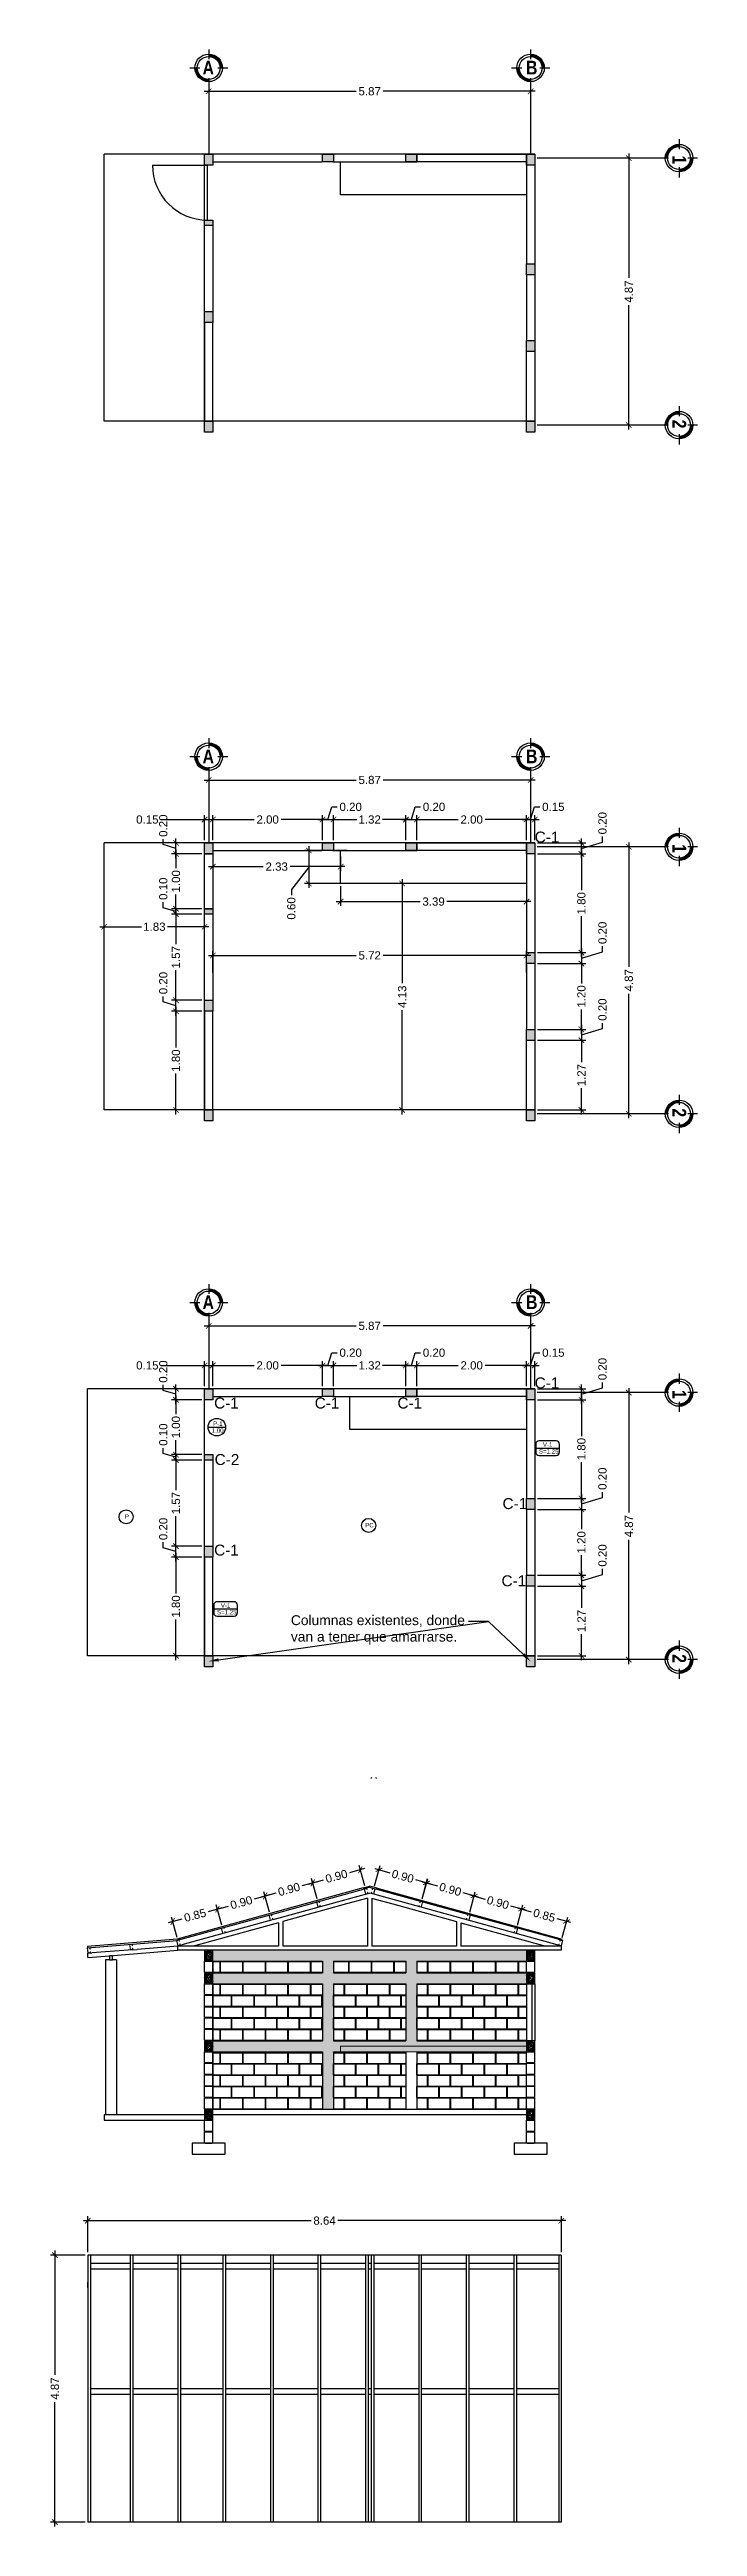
# Model space of a CAD drawing. Header units: metres. Extents: x 258817 to 259192, y 1878716 to 1878911.
# Drawn here: x 258946.41 to 258958.22, y 1878806.11 to 1878851.28 of the extents above; entities that cross this region are included whole.
import ezdxf
from ezdxf import colors
from ezdxf.entities.mleader import LeaderData, LeaderLine
from ezdxf.math import Vec2, Vec3

# ---------------------------------------------------------------- set-up
doc = ezdxf.new("R2010")
doc.units = ezdxf.units.M
doc.header["$MEASUREMENT"] = 0
doc.linetypes.add('ACAD_ISO04W100', pattern=[30, 24, -3, 0, -3])
doc.linetypes.add('DASHED2', pattern=[0.375, 0.25, -0.125])
for name, color, linetype, lineweight in [('.3EJES', 1, 'Continuous', 20), ('0.1', 1, 'Continuous', 9), ('G-Sect', 73, 'Continuous', 50)]:
    doc.layers.add(name, color=color, linetype=linetype, lineweight=lineweight)
for name, color, linetype in [('0.05', 9, 'Continuous'), ('07-Ejes', 8, 'Continuous'), ('Layer2', 2, 'Continuous'), ('PUERTAS', 1, 'Continuous'), ('SectionCutEdges', 1, 'Continuous'), ('TEXTOS', 2, 'Continuous'), ('Vistas', 7, 'Continuous')]:
    doc.layers.add(name, color=color, linetype=linetype)
doc.styles.add('dani-100Textos', font='techb___.ttf', dxfattribs={"height": 0.25})
doc.styles.get("Standard").update_dxf_attribs({"font": 'arial.ttf'})
doc.dimstyles.new('JPcotas75', dxfattribs={"dimtxt": 0.15, "dimasz": 0.1, "dimexe": 0.08, "dimexo": 0.05, "dimgap": 0.05, "dimtad": 0, "dimzin": 1, "dimdsep": 46, "dimtxsty": 'Standard', "dimblk": 'ARCHTICK', "dimcen": 2.5, "dimdle": 0.08, "dimclrd": 1, "dimclre": 1, "dimclrt": 2, "dimadec": 0, "dimazin": 0, "dimtfac": 1, "dimtmove": 1, "dimatfit": 2, "dimfxl": 1.25, "dimarcsym": 0})

msp = doc.modelspace()

# ---------------------------------------------------------------- texts
at = {"layer": '0.1', "char_height": 0.08, "attachment_point": 1}
for s, insert, width in [('{\\C1;1.00}', (258949.36526, 1878826.13643), 4.6292668), ('{\\C1;P-1}', (258949.39173, 1878826.26143), 4.6292668), ('{\\C1;PC}', (258952.1654, 1878824.41056), 0.2107332)]:
    msp.add_mtext(s, dxfattribs=dict(at, insert=insert, width=width))
at = {"layer": 'TEXTOS', "char_height": 0.08, "width": 0.30898, "attachment_point": 1}
for s, insert in [('{\\C1;S=1.25}', (258955.33395, 1878825.75705)), ('{\\C1;V-1}', (258955.40559, 1878825.88035)), ('{\\C1;S=1.25}', (258949.46254, 1878822.82395)), ('{\\C1;V-1}', (258949.53418, 1878822.94725))]:
    msp.add_mtext(s, dxfattribs=dict(at, insert=insert))
at = {"layer": 'Vistas', "char_height": 0.2, "attachment_point": 1}
for s, insert in [('C-1', (258955.25656, 1878837.01939)), ('C-1', (258955.25656, 1878827.06509)), ('C-1', (258949.4105, 1878826.69753)), ('C-1', (258951.24512, 1878826.69753)), ('C-1', (258952.75317, 1878826.69753)), ('C-2', (258949.42025, 1878825.66765)), ('C-1', (258954.66998, 1878824.86457)), ('C-1', (258949.4105, 1878824.01578)), ('C-1', (258954.6508, 1878823.45583))]:
    msp.add_mtext_dynamic_manual_height_columns(s, width=0.6915753, gutter_width=1, heights=[0], dxfattribs=dict(at, insert=insert))

# ---------------------------------------------------------------- blocks, each defined once
blk = doc.blocks.new('_ArchTick')
at = {"color": 0, "linetype": 'ByBlock', "const_width": 0.15}
blk.add_lwpolyline([(-0.5, -0.5), (0.5, 0.5)], dxfattribs=at)
blk = doc.blocks.new('*D545')
at = {"layer": 'Defpoints', "color": 0, "transparency": 16777216}
for p in [(258948.715, 1878823.788), (258949.237, 1878823.788), (258949.237, 1878821.988)]:
    blk.add_point(p, dxfattribs=at)
at = {"layer": 'Vistas', "color": 1, "lineweight": -2, "transparency": 16777216}
for p, q in [((258949.187, 1878823.788), (258948.635, 1878823.788)), ((258948.715, 1878823.868), (258948.715, 1878823.126)), ((258948.715, 1878821.908), (258948.715, 1878822.651)), ((258949.187, 1878821.988), (258948.635, 1878821.988))]:
    blk.add_line(p, q, dxfattribs=at)
at = {"layer": 'Vistas', "color": 1, "lineweight": -2, "transparency": 16777216, "xscale": 0.1, "yscale": 0.1, "zscale": 0.1}
for p, rotation in [((258948.715, 1878823.788), 90), ((258948.715, 1878821.988), 270)]:
    blk.add_blockref('_ArchTick', p, dxfattribs=dict(at, rotation=rotation))
at = {"layer": 'Vistas', "color": 2, "transparency": 16777216, "insert": (258948.715, 1878822.888), "char_height": 0.15, "attachment_point": 5, "rotation": 90}
blk.add_mtext('1.80', dxfattribs=at)
blk = doc.blocks.new('*D546')
at = {"layer": 'Defpoints', "color": 0, "transparency": 16777216}
for p in [(258948.715, 1878823.988), (258949.237, 1878823.988), (258949.237, 1878823.788)]:
    blk.add_point(p, dxfattribs=at)
at = {"layer": 'Vistas', "color": 1, "lineweight": -2, "transparency": 16777216}
for p, q in [((258948.484, 1878823.958), (258948.484, 1878824.058)), ((258948.715, 1878823.888), (258948.484, 1878823.958)), ((258949.187, 1878823.988), (258948.635, 1878823.988)), ((258949.187, 1878823.788), (258948.635, 1878823.788)), ((258948.715, 1878823.708), (258948.715, 1878824.068))]:
    blk.add_line(p, q, dxfattribs=at)
at = {"layer": 'Vistas', "color": 1, "lineweight": -2, "transparency": 16777216, "xscale": 0.1, "yscale": 0.1, "zscale": 0.1}
for p, rotation in [((258948.715, 1878823.988), 90), ((258948.715, 1878823.788), 270)]:
    blk.add_blockref('_ArchTick', p, dxfattribs=dict(at, rotation=rotation))
at = {"layer": 'Vistas', "color": 2, "transparency": 16777216, "insert": (258948.484, 1878824.302), "char_height": 0.15, "attachment_point": 5, "rotation": 90}
blk.add_mtext('0.20', dxfattribs=at)
blk = doc.blocks.new('*D547')
at = {"layer": 'Defpoints', "color": 0, "transparency": 16777216}
for p in [(258948.715, 1878825.558), (258949.237, 1878825.558), (258949.237, 1878823.988)]:
    blk.add_point(p, dxfattribs=at)
at = {"layer": 'Vistas', "color": 1, "lineweight": -2, "transparency": 16777216}
for p, q in [((258949.187, 1878825.558), (258948.635, 1878825.558)), ((258948.715, 1878825.638), (258948.715, 1878825.011)), ((258948.715, 1878823.908), (258948.715, 1878824.536)), ((258949.187, 1878823.988), (258948.635, 1878823.988))]:
    blk.add_line(p, q, dxfattribs=at)
at = {"layer": 'Vistas', "color": 1, "lineweight": -2, "transparency": 16777216, "xscale": 0.1, "yscale": 0.1, "zscale": 0.1}
for p, rotation in [((258948.715, 1878825.558), 90), ((258948.715, 1878823.988), 270)]:
    blk.add_blockref('_ArchTick', p, dxfattribs=dict(at, rotation=rotation))
at = {"layer": 'Vistas', "color": 2, "transparency": 16777216, "insert": (258948.715, 1878824.773), "char_height": 0.15, "attachment_point": 5, "rotation": 90}
blk.add_mtext('1.57', dxfattribs=at)
blk = doc.blocks.new('*D548')
at = {"layer": 'Defpoints', "color": 0, "transparency": 16777216}
for p in [(258948.715, 1878825.658), (258949.237, 1878825.658), (258949.237, 1878825.558)]:
    blk.add_point(p, dxfattribs=at)
at = {"layer": 'Vistas', "color": 1, "lineweight": -2, "transparency": 16777216}
for p, q in [((258948.484, 1878825.678), (258948.484, 1878825.778)), ((258948.715, 1878825.608), (258948.484, 1878825.678)), ((258949.187, 1878825.658), (258948.635, 1878825.658)), ((258949.187, 1878825.558), (258948.635, 1878825.558)), ((258948.715, 1878825.658), (258948.715, 1878825.758)), ((258948.715, 1878825.558), (258948.715, 1878825.658)), ((258948.715, 1878825.558), (258948.715, 1878825.658)), ((258948.715, 1878825.558), (258948.715, 1878825.458))]:
    blk.add_line(p, q, dxfattribs=at)
at = {"layer": 'Vistas', "color": 1, "lineweight": -2, "transparency": 16777216, "xscale": 0.1, "yscale": 0.1, "zscale": 0.1}
for p, rotation in [((258948.715, 1878825.658), 270), ((258948.715, 1878825.558), 90)]:
    blk.add_blockref('_ArchTick', p, dxfattribs=dict(at, rotation=rotation))
at = {"layer": 'Vistas', "color": 2, "transparency": 16777216, "insert": (258948.484, 1878826.022), "char_height": 0.15, "attachment_point": 5, "rotation": 90}
blk.add_mtext('0.10', dxfattribs=at)
blk = doc.blocks.new('*D549')
at = {"layer": 'Defpoints', "color": 0, "transparency": 16777216}
for p in [(258948.715, 1878826.658), (258949.237, 1878826.658), (258949.237, 1878825.658)]:
    blk.add_point(p, dxfattribs=at)
at = {"layer": 'Vistas', "color": 1, "lineweight": -2, "transparency": 16777216}
for p, q in [((258949.187, 1878826.658), (258948.635, 1878826.658)), ((258948.715, 1878826.738), (258948.715, 1878826.396)), ((258949.187, 1878825.658), (258948.635, 1878825.658)), ((258948.715, 1878825.578), (258948.715, 1878825.921))]:
    blk.add_line(p, q, dxfattribs=at)
at = {"layer": 'Vistas', "color": 1, "lineweight": -2, "transparency": 16777216, "xscale": 0.1, "yscale": 0.1, "zscale": 0.1}
for p, rotation in [((258948.715, 1878826.658), 90), ((258948.715, 1878825.658), 270)]:
    blk.add_blockref('_ArchTick', p, dxfattribs=dict(at, rotation=rotation))
at = {"layer": 'Vistas', "color": 2, "transparency": 16777216, "insert": (258948.715, 1878826.158), "char_height": 0.15, "attachment_point": 5, "rotation": 90}
blk.add_mtext('1.00', dxfattribs=at)
blk = doc.blocks.new('*D550')
at = {"layer": 'Defpoints', "color": 0, "transparency": 16777216}
for p in [(258948.715, 1878826.858), (258949.237, 1878826.858), (258949.237, 1878826.658)]:
    blk.add_point(p, dxfattribs=at)
at = {"layer": 'Vistas', "color": 1, "lineweight": -2, "transparency": 16777216}
for p, q in [((258948.484, 1878826.828), (258948.484, 1878826.928)), ((258948.715, 1878826.758), (258948.484, 1878826.828)), ((258949.187, 1878826.858), (258948.635, 1878826.858)), ((258948.715, 1878826.578), (258948.715, 1878826.938)), ((258949.187, 1878826.658), (258948.635, 1878826.658))]:
    blk.add_line(p, q, dxfattribs=at)
at = {"layer": 'Vistas', "color": 1, "lineweight": -2, "transparency": 16777216, "xscale": 0.1, "yscale": 0.1, "zscale": 0.1}
for p, rotation in [((258948.715, 1878826.858), 90), ((258948.715, 1878826.658), 270)]:
    blk.add_blockref('_ArchTick', p, dxfattribs=dict(at, rotation=rotation))
at = {"layer": 'Vistas', "color": 2, "transparency": 16777216, "insert": (258948.484, 1878827.172), "char_height": 0.15, "attachment_point": 5, "rotation": 90}
blk.add_mtext('0.20', dxfattribs=at)
blk = doc.blocks.new('*D551')
at = {"layer": 'Defpoints', "color": 0, "transparency": 16777216}
for p in [(258949.387, 1878827.284), (258949.237, 1878826.858), (258949.387, 1878826.858)]:
    blk.add_point(p, dxfattribs=at)
at = {"layer": 'Vistas', "color": 1, "lineweight": -2, "transparency": 16777216}
for p, q in [((258948.438, 1878827.284), (258949.237, 1878827.284)), ((258949.157, 1878827.284), (258949.467, 1878827.284)), ((258949.237, 1878826.908), (258949.237, 1878827.364)), ((258949.387, 1878826.908), (258949.387, 1878827.364))]:
    blk.add_line(p, q, dxfattribs=at)
at = {"layer": 'Vistas', "color": 1, "lineweight": -2, "transparency": 16777216, "xscale": 0.1, "yscale": 0.1, "zscale": 0.1, "rotation": 180}
blk.add_blockref('_ArchTick', (258949.237, 1878827.284), dxfattribs=at)
at = {"layer": 'Vistas', "color": 1, "lineweight": -2, "transparency": 16777216, "xscale": 0.1, "yscale": 0.1, "zscale": 0.1}
blk.add_blockref('_ArchTick', (258949.387, 1878827.284), dxfattribs=at)
at = {"layer": 'Vistas', "color": 2, "transparency": 16777216, "insert": (258948.193, 1878827.284), "char_height": 0.15, "attachment_point": 5}
blk.add_mtext('0.15', dxfattribs=at)
blk = doc.blocks.new('*D533')
at = {"layer": 'Defpoints', "color": 0, "transparency": 16777216}
for p in [(258951.387, 1878827.284), (258949.387, 1878826.858), (258951.387, 1878826.858)]:
    blk.add_point(p, dxfattribs=at)
at = {"layer": 'Vistas', "color": 1, "lineweight": -2, "transparency": 16777216}
for p, q in [((258949.307, 1878827.284), (258950.141, 1878827.284)), ((258949.387, 1878826.908), (258949.387, 1878827.364)), ((258951.467, 1878827.284), (258950.632, 1878827.284)), ((258951.387, 1878826.908), (258951.387, 1878827.364))]:
    blk.add_line(p, q, dxfattribs=at)
at = {"layer": 'Vistas', "color": 1, "lineweight": -2, "transparency": 16777216, "xscale": 0.1, "yscale": 0.1, "zscale": 0.1, "rotation": 180}
blk.add_blockref('_ArchTick', (258949.387, 1878827.284), dxfattribs=at)
at = {"layer": 'Vistas', "color": 1, "lineweight": -2, "transparency": 16777216, "xscale": 0.1, "yscale": 0.1, "zscale": 0.1}
blk.add_blockref('_ArchTick', (258951.387, 1878827.284), dxfattribs=at)
at = {"layer": 'Vistas', "color": 2, "transparency": 16777216, "insert": (258950.387, 1878827.284), "char_height": 0.15, "attachment_point": 5}
blk.add_mtext('2.00', dxfattribs=at)
blk = doc.blocks.new('*D534')
at = {"layer": 'Defpoints', "color": 0, "transparency": 16777216}
for p in [(258951.587, 1878827.284), (258951.387, 1878826.858), (258951.587, 1878826.858)]:
    blk.add_point(p, dxfattribs=at)
at = {"layer": 'Vistas', "color": 1, "lineweight": -2, "transparency": 16777216}
for p, q in [((258951.307, 1878827.284), (258951.667, 1878827.284)), ((258951.387, 1878826.908), (258951.387, 1878827.364)), ((258951.487, 1878827.284), (258951.556, 1878827.516)), ((258951.556, 1878827.516), (258951.656, 1878827.516)), ((258951.587, 1878826.908), (258951.587, 1878827.364))]:
    blk.add_line(p, q, dxfattribs=at)
at = {"layer": 'Vistas', "color": 1, "lineweight": -2, "transparency": 16777216, "xscale": 0.1, "yscale": 0.1, "zscale": 0.1, "rotation": 180}
blk.add_blockref('_ArchTick', (258951.387, 1878827.284), dxfattribs=at)
at = {"layer": 'Vistas', "color": 1, "lineweight": -2, "transparency": 16777216, "xscale": 0.1, "yscale": 0.1, "zscale": 0.1}
blk.add_blockref('_ArchTick', (258951.587, 1878827.284), dxfattribs=at)
at = {"layer": 'Vistas', "color": 2, "transparency": 16777216, "insert": (258951.901, 1878827.516), "char_height": 0.15, "attachment_point": 5}
blk.add_mtext('0.20', dxfattribs=at)
blk = doc.blocks.new('*D535')
at = {"layer": 'Defpoints', "color": 0, "transparency": 16777216}
for p in [(258952.907, 1878827.284), (258951.587, 1878826.858), (258952.907, 1878826.858)]:
    blk.add_point(p, dxfattribs=at)
at = {"layer": 'Vistas', "color": 1, "lineweight": -2, "transparency": 16777216}
for p, q in [((258951.507, 1878827.284), (258952.01, 1878827.284)), ((258951.587, 1878826.908), (258951.587, 1878827.364)), ((258952.987, 1878827.284), (258952.484, 1878827.284)), ((258952.907, 1878826.908), (258952.907, 1878827.364))]:
    blk.add_line(p, q, dxfattribs=at)
at = {"layer": 'Vistas', "color": 1, "lineweight": -2, "transparency": 16777216, "xscale": 0.1, "yscale": 0.1, "zscale": 0.1, "rotation": 180}
blk.add_blockref('_ArchTick', (258951.587, 1878827.284), dxfattribs=at)
at = {"layer": 'Vistas', "color": 1, "lineweight": -2, "transparency": 16777216, "xscale": 0.1, "yscale": 0.1, "zscale": 0.1}
blk.add_blockref('_ArchTick', (258952.907, 1878827.284), dxfattribs=at)
at = {"layer": 'Vistas', "color": 2, "transparency": 16777216, "insert": (258952.247, 1878827.284), "char_height": 0.15, "attachment_point": 5}
blk.add_mtext('1.32', dxfattribs=at)
blk = doc.blocks.new('*D536')
at = {"layer": 'Defpoints', "color": 0, "transparency": 16777216}
for p in [(258953.107, 1878827.284), (258952.907, 1878826.858), (258953.107, 1878826.858)]:
    blk.add_point(p, dxfattribs=at)
at = {"layer": 'Vistas', "color": 1, "lineweight": -2, "transparency": 16777216}
for p, q in [((258952.827, 1878827.284), (258953.187, 1878827.284)), ((258952.907, 1878826.908), (258952.907, 1878827.364)), ((258953.007, 1878827.284), (258953.076, 1878827.516)), ((258953.076, 1878827.516), (258953.176, 1878827.516)), ((258953.107, 1878826.908), (258953.107, 1878827.364))]:
    blk.add_line(p, q, dxfattribs=at)
at = {"layer": 'Vistas', "color": 1, "lineweight": -2, "transparency": 16777216, "xscale": 0.1, "yscale": 0.1, "zscale": 0.1, "rotation": 180}
blk.add_blockref('_ArchTick', (258952.907, 1878827.284), dxfattribs=at)
at = {"layer": 'Vistas', "color": 1, "lineweight": -2, "transparency": 16777216, "xscale": 0.1, "yscale": 0.1, "zscale": 0.1}
blk.add_blockref('_ArchTick', (258953.107, 1878827.284), dxfattribs=at)
at = {"layer": 'Vistas', "color": 2, "transparency": 16777216, "insert": (258953.421, 1878827.516), "char_height": 0.15, "attachment_point": 5}
blk.add_mtext('0.20', dxfattribs=at)
blk = doc.blocks.new('*D537')
at = {"layer": 'Defpoints', "color": 0, "transparency": 16777216}
for p in [(258955.107, 1878827.284), (258953.107, 1878826.858), (258955.107, 1878826.858)]:
    blk.add_point(p, dxfattribs=at)
at = {"layer": 'Vistas', "color": 1, "lineweight": -2, "transparency": 16777216}
for p, q in [((258953.027, 1878827.284), (258953.861, 1878827.284)), ((258953.107, 1878826.908), (258953.107, 1878827.364)), ((258955.187, 1878827.284), (258954.352, 1878827.284)), ((258955.107, 1878826.908), (258955.107, 1878827.364))]:
    blk.add_line(p, q, dxfattribs=at)
at = {"layer": 'Vistas', "color": 1, "lineweight": -2, "transparency": 16777216, "xscale": 0.1, "yscale": 0.1, "zscale": 0.1, "rotation": 180}
blk.add_blockref('_ArchTick', (258953.107, 1878827.284), dxfattribs=at)
at = {"layer": 'Vistas', "color": 1, "lineweight": -2, "transparency": 16777216, "xscale": 0.1, "yscale": 0.1, "zscale": 0.1}
blk.add_blockref('_ArchTick', (258955.107, 1878827.284), dxfattribs=at)
at = {"layer": 'Vistas', "color": 2, "transparency": 16777216, "insert": (258954.107, 1878827.284), "char_height": 0.15, "attachment_point": 5}
blk.add_mtext('2.00', dxfattribs=at)
blk = doc.blocks.new('*D538')
at = {"layer": 'Defpoints', "color": 0, "transparency": 16777216}
for p in [(258955.257, 1878827.284), (258955.107, 1878826.858), (258955.257, 1878826.858)]:
    blk.add_point(p, dxfattribs=at)
at = {"layer": 'Vistas', "color": 1, "lineweight": -2, "transparency": 16777216}
for p, q in [((258955.027, 1878827.284), (258955.337, 1878827.284)), ((258955.107, 1878826.908), (258955.107, 1878827.364)), ((258955.182, 1878827.284), (258955.251, 1878827.516)), ((258955.251, 1878827.516), (258955.351, 1878827.516)), ((258955.257, 1878826.908), (258955.257, 1878827.364))]:
    blk.add_line(p, q, dxfattribs=at)
at = {"layer": 'Vistas', "color": 1, "lineweight": -2, "transparency": 16777216, "xscale": 0.1, "yscale": 0.1, "zscale": 0.1, "rotation": 180}
blk.add_blockref('_ArchTick', (258955.107, 1878827.284), dxfattribs=at)
at = {"layer": 'Vistas', "color": 1, "lineweight": -2, "transparency": 16777216, "xscale": 0.1, "yscale": 0.1, "zscale": 0.1}
blk.add_blockref('_ArchTick', (258955.257, 1878827.284), dxfattribs=at)
at = {"layer": 'Vistas', "color": 2, "transparency": 16777216, "insert": (258955.596, 1878827.516), "char_height": 0.15, "attachment_point": 5}
blk.add_mtext('0.15', dxfattribs=at)
blk = doc.blocks.new('*D539')
at = {"layer": 'Defpoints', "color": 0, "transparency": 16777216}
for p in [(258955.257, 1878826.658), (258955.257, 1878824.858), (258956.108, 1878824.858)]:
    blk.add_point(p, dxfattribs=at)
at = {"layer": 'Vistas', "color": 1, "lineweight": -2, "transparency": 16777216}
for p, q in [((258955.307, 1878826.658), (258956.188, 1878826.658)), ((258956.108, 1878826.738), (258956.108, 1878825.996)), ((258956.108, 1878824.778), (258956.108, 1878825.521)), ((258955.307, 1878824.858), (258956.188, 1878824.858))]:
    blk.add_line(p, q, dxfattribs=at)
at = {"layer": 'Vistas', "color": 1, "lineweight": -2, "transparency": 16777216, "xscale": 0.1, "yscale": 0.1, "zscale": 0.1}
for p, rotation in [((258956.108, 1878826.658), 90), ((258956.108, 1878824.858), 270)]:
    blk.add_blockref('_ArchTick', p, dxfattribs=dict(at, rotation=rotation))
at = {"layer": 'Vistas', "color": 2, "transparency": 16777216, "insert": (258956.108, 1878825.758), "char_height": 0.15, "attachment_point": 5, "rotation": 90}
blk.add_mtext('1.80', dxfattribs=at)
blk = doc.blocks.new('*D540')
at = {"layer": 'Defpoints', "color": 0, "transparency": 16777216}
for p in [(258955.257, 1878824.858), (258955.257, 1878824.658), (258956.108, 1878824.658)]:
    blk.add_point(p, dxfattribs=at)
at = {"layer": 'Vistas', "color": 1, "lineweight": -2, "transparency": 16777216}
for p, q in [((258955.307, 1878824.858), (258956.188, 1878824.858)), ((258955.307, 1878824.658), (258956.188, 1878824.658)), ((258956.108, 1878824.938), (258956.108, 1878824.578)), ((258956.108, 1878824.758), (258956.492, 1878824.874)), ((258956.492, 1878824.874), (258956.492, 1878824.974))]:
    blk.add_line(p, q, dxfattribs=at)
at = {"layer": 'Vistas', "color": 1, "lineweight": -2, "transparency": 16777216, "xscale": 0.1, "yscale": 0.1, "zscale": 0.1}
for p, rotation in [((258956.108, 1878824.858), 90), ((258956.108, 1878824.658), 270)]:
    blk.add_blockref('_ArchTick', p, dxfattribs=dict(at, rotation=rotation))
at = {"layer": 'Vistas', "color": 2, "transparency": 16777216, "insert": (258956.492, 1878825.218), "char_height": 0.15, "attachment_point": 5, "rotation": 90}
blk.add_mtext('0.20', dxfattribs=at)
blk = doc.blocks.new('*D541')
at = {"layer": 'Defpoints', "color": 0, "transparency": 16777216}
for p in [(258955.257, 1878824.658), (258955.257, 1878823.458), (258956.108, 1878823.458)]:
    blk.add_point(p, dxfattribs=at)
at = {"layer": 'Vistas', "color": 1, "lineweight": -2, "transparency": 16777216}
for p, q in [((258955.307, 1878824.658), (258956.188, 1878824.658)), ((258956.108, 1878824.738), (258956.108, 1878824.296)), ((258956.108, 1878823.378), (258956.108, 1878823.821)), ((258955.307, 1878823.458), (258956.188, 1878823.458))]:
    blk.add_line(p, q, dxfattribs=at)
at = {"layer": 'Vistas', "color": 1, "lineweight": -2, "transparency": 16777216, "xscale": 0.1, "yscale": 0.1, "zscale": 0.1}
for p, rotation in [((258956.108, 1878824.658), 90), ((258956.108, 1878823.458), 270)]:
    blk.add_blockref('_ArchTick', p, dxfattribs=dict(at, rotation=rotation))
at = {"layer": 'Vistas', "color": 2, "transparency": 16777216, "insert": (258956.108, 1878824.058), "char_height": 0.15, "attachment_point": 5, "rotation": 90}
blk.add_mtext('1.20', dxfattribs=at)
blk = doc.blocks.new('*D542')
at = {"layer": 'Defpoints', "color": 0, "transparency": 16777216}
for p in [(258955.257, 1878823.458), (258955.257, 1878823.258), (258956.108, 1878823.258)]:
    blk.add_point(p, dxfattribs=at)
at = {"layer": 'Vistas', "color": 1, "lineweight": -2, "transparency": 16777216}
for p, q in [((258955.307, 1878823.458), (258956.188, 1878823.458)), ((258955.307, 1878823.258), (258956.188, 1878823.258)), ((258956.108, 1878823.538), (258956.108, 1878823.178)), ((258956.108, 1878823.358), (258956.492, 1878823.474)), ((258956.492, 1878823.474), (258956.492, 1878823.574))]:
    blk.add_line(p, q, dxfattribs=at)
at = {"layer": 'Vistas', "color": 1, "lineweight": -2, "transparency": 16777216, "xscale": 0.1, "yscale": 0.1, "zscale": 0.1}
for p, rotation in [((258956.108, 1878823.458), 90), ((258956.108, 1878823.258), 270)]:
    blk.add_blockref('_ArchTick', p, dxfattribs=dict(at, rotation=rotation))
at = {"layer": 'Vistas', "color": 2, "transparency": 16777216, "insert": (258956.492, 1878823.818), "char_height": 0.15, "attachment_point": 5, "rotation": 90}
blk.add_mtext('0.20', dxfattribs=at)
blk = doc.blocks.new('*D543')
at = {"layer": 'Defpoints', "color": 0, "transparency": 16777216}
for p in [(258955.257, 1878823.258), (258955.257, 1878821.988), (258956.108, 1878821.988)]:
    blk.add_point(p, dxfattribs=at)
at = {"layer": 'Vistas', "color": 1, "lineweight": -2, "transparency": 16777216}
for p, q in [((258955.307, 1878823.258), (258956.188, 1878823.258)), ((258956.108, 1878823.338), (258956.108, 1878822.861)), ((258956.108, 1878821.908), (258956.108, 1878822.386)), ((258955.307, 1878821.988), (258956.188, 1878821.988))]:
    blk.add_line(p, q, dxfattribs=at)
at = {"layer": 'Vistas', "color": 1, "lineweight": -2, "transparency": 16777216, "xscale": 0.1, "yscale": 0.1, "zscale": 0.1}
for p, rotation in [((258956.108, 1878823.258), 90), ((258956.108, 1878821.988), 270)]:
    blk.add_blockref('_ArchTick', p, dxfattribs=dict(at, rotation=rotation))
at = {"layer": 'Vistas', "color": 2, "transparency": 16777216, "insert": (258956.108, 1878822.623), "char_height": 0.15, "attachment_point": 5, "rotation": 90}
blk.add_mtext('1.27', dxfattribs=at)
blk = doc.blocks.new('*D544')
at = {"layer": 'Defpoints', "color": 0, "transparency": 16777216}
for p in [(258955.257, 1878826.858), (258956.108, 1878826.858), (258955.257, 1878826.658)]:
    blk.add_point(p, dxfattribs=at)
at = {"layer": 'Vistas', "color": 1, "lineweight": -2, "transparency": 16777216}
for p, q in [((258955.307, 1878826.858), (258956.188, 1878826.858)), ((258956.108, 1878826.578), (258956.108, 1878826.938)), ((258956.108, 1878826.758), (258956.492, 1878826.874)), ((258956.492, 1878826.874), (258956.492, 1878826.974)), ((258955.307, 1878826.658), (258956.188, 1878826.658))]:
    blk.add_line(p, q, dxfattribs=at)
at = {"layer": 'Vistas', "color": 1, "lineweight": -2, "transparency": 16777216, "xscale": 0.1, "yscale": 0.1, "zscale": 0.1}
for p, rotation in [((258956.108, 1878826.858), 90), ((258956.108, 1878826.658), 270)]:
    blk.add_blockref('_ArchTick', p, dxfattribs=dict(at, rotation=rotation))
at = {"layer": 'Vistas', "color": 2, "transparency": 16777216, "insert": (258956.492, 1878827.218), "char_height": 0.15, "attachment_point": 5, "rotation": 90}
blk.add_mtext('0.20', dxfattribs=at)
blk = doc.blocks.new('eje numero')
at = {"layer": '07-Ejes'}
h = blk.add_hatch(color=1, dxfattribs=at)
h.dxf.hatch_style = 1
h.paths.add_polyline_path([(496.116, 205.549), (496.116, 205.499, -0.414214), (496.366, 205.249), (496.416, 205.249, 0.414214)])
h.paths.add_polyline_path([(495.866, 205.249), (495.816, 205.249, 0.414214), (496.116, 204.949), (496.116, 204.999, -0.414214)])
at = {"layer": '07-Ejes', "color": 1}
for points in [[(496.116, 205.651), (496.116, 205.438)], [(495.701, 205.249), (495.923, 205.249)], [(496.316, 205.249), (496.538, 205.249)]]:
    blk.add_lwpolyline(points, dxfattribs=at)
for radius in [0.3, 0.25]:
    blk.add_circle((496.116, 205.249), radius, dxfattribs=at)
blk = doc.blocks.new('*U159')
at = {"color": 1, "linetype": 'ACAD_ISO04W100', "ltscale": 0.1}
blk.add_lwpolyline([(0, 0.711), (0, -0.673)], dxfattribs=at)
at = {"layer": '.3EJES', "xscale": 0.8340043413883207, "yscale": 0.8340043413883207, "zscale": 0.8340043413883207}
blk.add_blockref('eje numero', (-413.763, -170.278), dxfattribs=at)
at = {"style": 'dani-100Textos'}
blk.add_attdef('1', (-0.111, 0.781), '', height=0.25, dxfattribs=at)
blk = doc.blocks.new('*U173')
at = {"color": 1, "linetype": 'ACAD_ISO04W100', "ltscale": 0.1}
blk.add_lwpolyline([(0, 0.711), (0, -0.673)], dxfattribs=at)
at = {"layer": '.3EJES', "xscale": 0.8340043413883207, "yscale": 0.8340043413883207, "zscale": 0.8340043413883207}
blk.add_blockref('eje numero', (-413.763, -170.278), dxfattribs=at)
at = {"style": 'dani-100Textos'}
blk.add_attdef('1', (-0.082, 0.781), '', height=0.25, dxfattribs=at)
blk = doc.blocks.new('*D557')
at = {"layer": 'Defpoints', "color": 0, "transparency": 16777216}
for p in [(258949.312, 1878828.182), (258955.182, 1878828.182), (258949.312, 1878828.005)]:
    blk.add_point(p, dxfattribs=at)
at = {"layer": 'Vistas', "color": 1, "lineweight": -2, "transparency": 16777216}
for p, q in [((258949.232, 1878828.005), (258952.002, 1878828.005)), ((258949.312, 1878828.132), (258949.312, 1878827.925)), ((258955.262, 1878828.005), (258952.491, 1878828.005)), ((258955.182, 1878828.132), (258955.182, 1878827.925))]:
    blk.add_line(p, q, dxfattribs=at)
at = {"layer": 'Vistas', "color": 1, "lineweight": -2, "transparency": 16777216, "xscale": 0.1, "yscale": 0.1, "zscale": 0.1, "rotation": 180}
blk.add_blockref('_ArchTick', (258949.312, 1878828.005), dxfattribs=at)
at = {"layer": 'Vistas', "color": 1, "lineweight": -2, "transparency": 16777216, "xscale": 0.1, "yscale": 0.1, "zscale": 0.1}
blk.add_blockref('_ArchTick', (258955.182, 1878828.005), dxfattribs=at)
at = {"layer": 'Vistas', "color": 2, "transparency": 16777216, "insert": (258952.247, 1878828.005), "char_height": 0.15, "attachment_point": 5}
blk.add_mtext('5.87', dxfattribs=at)
blk = doc.blocks.new('Bloque')
h = blk.add_hatch(color=256)
h.dxf.hatch_style = 1
h.paths.add_polyline_path([(-0.065, 0.01), (-0.065, 0), (0.065, 0), (0.065, 0.01)])
for p, q in [((-0.075, 0.01), (-0.075, 0.21)), ((-0.075, 0.21), (0.075, 0.21)), ((-0.075, 0.01), (-0.065, 0.01)), ((-0.065, 0.01), (-0.065, 0)), ((-0.065, 0.01), (0.065, 0.01)), ((-0.065, 0), (0.065, 0)), ((0.065, 0), (0.065, 0.01)), ((0.065, 0.01), (0.075, 0.01)), ((0.075, 0.01), (0.075, 0.21))]:
    blk.add_line(p, q)
blk = doc.blocks.new('Solera Intermedia')
at = {"layer": 'Vistas'}
h = blk.add_hatch(dxfattribs=at)
h.set_pattern_fill('FP_1', color=256, scale=0.001, style=0, pattern_type=2)
h.set_pattern_definition([(50, (-27.032357, 14.390424), (0.0364365, -0.003187713), [0.00381, -0.04191]), (355, (-27.032357, 14.390424), (-0.00704845, 0.03821172), [0.003048, -0.033528]), (100.451, (-27.02932, 14.39016), (0.029388573, 0.035022944), [0.003238, -0.035618]), (46.184, (-27.032357, 14.400584), (0.054216056, -0.008408366), [0.005715, -0.062865]), (96.636, (-27.02784, 14.399883), (0.0474805, 0.04948544), [0.004857, -0.053427]), (351.184, (-27.032357, 14.400584), (0.04748106, 0.0494846), [0.004572, -0.050292]), (21, (-27.027277, 14.398044), (0.030322646, -0.020452802), [0.00381, -0.04191]), (326, (-27.027277, 14.398044), (0.012360696, 0.03683788), [0.003048, -0.033528]), (71.451, (-27.02475, 14.39634), (0.042683285, 0.016383894), [0.003238, -0.035618]), (37.5, (-27.032357, 14.390424), (0.000618067, 0.0169108196), [0.001676, -0.031445, 0.001676, -0.03236, -0.033655]), (37.5, (-27.032357, 14.390424), (0.000618067, 0.0169108196), [-0.067158, 0.001676, -0.031979]), (7.5, (-27.032357, 14.390424), (0.013364138, 0.020035779), [0.001676, -0.017729, 0.001676, -0.030683, -0.012827]), (7.5, (-27.032357, 14.390424), (0.013364138, 0.020035779), [-0.051765, 0.001676, -0.011151]), (327.5, (-27.043686, 14.390424), (0.027118159, -0.0011460587), [0.001676, -0.011024, 0.001676, -0.037948, -0.052578]), (327.5, (-27.043686, 14.390424), (0.027118159, -0.0011460587), [-0.052324, 0.001676, -0.050902]), (317.5, (-27.048766, 14.390424), (0.02962579, 0.00508507), [0.001676, -0.014834, 0.001676, -0.024638, -0.037338]), (317.5, (-27.048766, 14.390424), (0.02962579, 0.00508507), [-0.042824, 0.001676, -0.035662])])
h.paths.add_polyline_path([(-0.075, 0), (0.075, 0), (0.075, 0.2), (-0.075, 0.2), (-0.075, 0.039)])
h.paths.add_polyline_path([(-0.022, 0.025), (-0.031, 0.025), (-0.036, 0.026), (-0.04, 0.028), (-0.044, 0.031), (-0.047, 0.035), (-0.049, 0.039), (-0.05, 0.044), (-0.05, 0.156), (-0.049, 0.161), (-0.047, 0.165), (-0.044, 0.169), (-0.04, 0.172), (-0.036, 0.174), (-0.031, 0.175), (0.031, 0.175), (0.036, 0.174), (0.04, 0.172), (0.044, 0.169), (0.047, 0.165), (0.049, 0.161), (0.05, 0.156), (0.05, 0.044), (0.049, 0.039), (0.047, 0.035), (0.044, 0.031), (0.04, 0.028), (0.036, 0.026), (0.031, 0.025), (0.005, 0.025)])
h.paths.add_polyline_path([(-0.017, 0.031), (0.031, 0.031), (0.034, 0.032), (0.037, 0.033), (0.04, 0.035), (0.042, 0.038), (0.043, 0.041), (0.044, 0.044), (0.044, 0.156), (0.043, 0.159), (0.042, 0.162), (0.04, 0.165), (0.037, 0.167), (0.034, 0.168), (0.031, 0.169), (-0.017, 0.169), (0.005, 0.147), (0, 0.142), (-0.022, 0.165), (-0.025, 0.167), (-0.028, 0.168), (-0.031, 0.169), (-0.034, 0.168), (-0.037, 0.167), (-0.04, 0.165), (-0.042, 0.162), (-0.043, 0.159), (-0.044, 0.156), (-0.043, 0.153), (-0.042, 0.15), (-0.04, 0.147), (-0.017, 0.125), (-0.022, 0.12), (-0.044, 0.142), (-0.044, 0.044), (-0.043, 0.041), (-0.042, 0.038), (-0.04, 0.035), (-0.037, 0.033), (-0.034, 0.032), (-0.031, 0.031), (-0.022, 0.031)])
for points in [[(-0.037, 0.157), (-0.034, 0.158), (-0.032, 0.16), (-0.032, 0.162), (-0.033, 0.165), (-0.035, 0.166), (-0.038, 0.166), (-0.04, 0.165), (-0.041, 0.162), (-0.041, 0.16), (-0.039, 0.158)], [(-0.037, 0.034), (-0.034, 0.034), (-0.032, 0.036), (-0.032, 0.039), (-0.033, 0.042), (-0.035, 0.043), (-0.038, 0.043), (-0.04, 0.042), (-0.041, 0.039), (-0.041, 0.036), (-0.039, 0.034)], [(0.037, 0.157), (0.04, 0.158), (0.041, 0.16), (0.041, 0.163), (0.04, 0.165), (0.037, 0.166), (0.035, 0.166), (0.033, 0.164), (0.032, 0.162), (0.033, 0.159), (0.035, 0.157)], [(0.036, 0.034), (0.039, 0.034), (0.041, 0.036), (0.041, 0.038), (0.041, 0.041), (0.039, 0.043), (0.036, 0.043), (0.033, 0.042), (0.032, 0.04), (0.032, 0.037), (0.033, 0.035)]]:
    blk.add_hatch(color=256, dxfattribs=at).paths.add_polyline_path(points)
h = blk.add_hatch(color=256, dxfattribs=at)
edge = h.paths.add_edge_path()
edge.add_arc((-0.037, 0.162), 0.00476, 0, 360)
h = blk.add_hatch(color=256, dxfattribs=at)
edge = h.paths.add_edge_path()
edge.add_arc((-0.037, 0.038), 0.00476, 0, 360)
h = blk.add_hatch(color=256, dxfattribs=at)
edge = h.paths.add_edge_path()
edge.add_arc((0.037, 0.162), 0.00476, 0, 360)
h = blk.add_hatch(color=256, dxfattribs=at)
edge = h.paths.add_edge_path()
edge.add_arc((0.037, 0.038), 0.00476, 0, 360)
for p, q in [((0.075, 0.2), (-0.075, 0.2)), ((-0.075, 0.2), (-0.075, 0)), ((-0.075, 0), (0.075, 0)), ((-0.05, 0.156), (-0.05, 0.044)), ((-0.044, 0.156), (-0.044, 0.044)), ((-0.044, 0.142), (-0.022, 0.12)), ((-0.04, 0.165), (-0.041, 0.162)), ((-0.041, 0.162), (-0.041, 0.16)), ((-0.041, 0.16), (-0.039, 0.158)), ((-0.04, 0.042), (-0.041, 0.039)), ((-0.041, 0.039), (-0.041, 0.036)), ((-0.041, 0.036), (-0.039, 0.034)), ((-0.038, 0.166), (-0.04, 0.165)), ((-0.04, 0.147), (-0.017, 0.125)), ((-0.038, 0.043), (-0.04, 0.042)), ((-0.039, 0.158), (-0.037, 0.157)), ((-0.039, 0.034), (-0.037, 0.034)), ((-0.035, 0.166), (-0.038, 0.166)), ((-0.035, 0.043), (-0.038, 0.043)), ((-0.037, 0.157), (-0.034, 0.158)), ((-0.037, 0.034), (-0.034, 0.034)), ((-0.033, 0.165), (-0.035, 0.166)), ((-0.033, 0.042), (-0.035, 0.043)), ((-0.034, 0.158), (-0.032, 0.16)), ((-0.034, 0.034), (-0.032, 0.036)), ((-0.032, 0.162), (-0.033, 0.165)), ((-0.032, 0.039), (-0.033, 0.042)), ((-0.032, 0.16), (-0.032, 0.162)), ((-0.032, 0.036), (-0.032, 0.039)), ((0.031, 0.175), (-0.031, 0.175)), ((-0.031, 0.031), (0.031, 0.031)), ((-0.031, 0.025), (0.031, 0.025)), ((0, 0.142), (-0.022, 0.165)), ((-0.022, 0.12), (-0.017, 0.125)), ((0.005, 0.147), (-0.017, 0.169)), ((0.031, 0.169), (-0.017, 0.169)), ((0.005, 0.147), (0, 0.142)), ((0.033, 0.164), (0.032, 0.162)), ((0.032, 0.162), (0.033, 0.159)), ((0.033, 0.042), (0.032, 0.04)), ((0.032, 0.04), (0.032, 0.037)), ((0.032, 0.037), (0.033, 0.035)), ((0.035, 0.166), (0.033, 0.164)), ((0.033, 0.159), (0.035, 0.157)), ((0.036, 0.043), (0.033, 0.042)), ((0.033, 0.035), (0.036, 0.034)), ((0.037, 0.166), (0.035, 0.166)), ((0.035, 0.157), (0.037, 0.157)), ((0.039, 0.043), (0.036, 0.043)), ((0.036, 0.034), (0.039, 0.034)), ((0.04, 0.165), (0.037, 0.166)), ((0.037, 0.157), (0.04, 0.158)), ((0.041, 0.041), (0.039, 0.043)), ((0.039, 0.034), (0.041, 0.036)), ((0.041, 0.163), (0.04, 0.165)), ((0.04, 0.158), (0.041, 0.16)), ((0.041, 0.16), (0.041, 0.163)), ((0.041, 0.038), (0.041, 0.041)), ((0.041, 0.036), (0.041, 0.038)), ((0.044, 0.044), (0.044, 0.156)), ((0.05, 0.044), (0.05, 0.156)), ((0.075, 0), (0.075, 0.2))]:
    blk.add_line(p, q, dxfattribs=at)
for centre in [(-0.037, 0.162), (-0.037, 0.038), (0.037, 0.162), (0.037, 0.038)]:
    blk.add_circle(centre, 0.00476, dxfattribs=at)
for centre, radius, start, end in [((-0.031, 0.156), 0.019, 45, 180), ((-0.031, 0.044), 0.0191, 180, 270), ((-0.031, 0.156), 0.0127, 45, 180), ((-0.031, 0.156), 0.0127, 180, 225), ((-0.031, 0.044), 0.0127, 180, 270), ((0.031, 0.156), 0.019, 0, 90), ((0.031, 0.156), 0.0127, 0, 90), ((0.031, 0.044), 0.0127, 270, 0), ((0.031, 0.044), 0.019, 270, 0)]:
    blk.add_arc(centre, radius, start, end, dxfattribs=at)
blk = doc.blocks.new('Solera corona')
at = {"layer": 'Vistas'}
h = blk.add_hatch(dxfattribs=at)
h.set_pattern_fill('FP_1', color=256, scale=0.001, style=0, pattern_type=2)
h.set_pattern_definition([(50, (-27.492357, 14.390424), (0.0364365, -0.003187713), [0.00381, -0.04191]), (355, (-27.492357, 14.390424), (-0.00704845, 0.03821172), [0.003048, -0.033528]), (100.451, (-27.48932, 14.39016), (0.029388573, 0.035022944), [0.003238, -0.035618]), (46.184, (-27.492357, 14.400584), (0.054216056, -0.008408366), [0.005715, -0.062865]), (96.636, (-27.48784, 14.399883), (0.0474805, 0.04948544), [0.004857, -0.053427]), (351.184, (-27.492357, 14.400584), (0.04748106, 0.0494846), [0.004572, -0.050292]), (21, (-27.487277, 14.398044), (0.030322646, -0.020452802), [0.00381, -0.04191]), (326, (-27.487277, 14.398044), (0.012360696, 0.03683788), [0.003048, -0.033528]), (71.451, (-27.48475, 14.39634), (0.042683285, 0.016383894), [0.003238, -0.035618]), (37.5, (-27.492357, 14.390424), (0.000618067, 0.0169108196), [0.001676, -0.031445, 0.001676, -0.03236, -0.033655]), (37.5, (-27.492357, 14.390424), (0.000618067, 0.0169108196), [-0.067158, 0.001676, -0.031979]), (7.5, (-27.492357, 14.390424), (0.013364138, 0.020035779), [0.001676, -0.017729, 0.001676, -0.030683, -0.012827]), (7.5, (-27.492357, 14.390424), (0.013364138, 0.020035779), [-0.051765, 0.001676, -0.011151]), (327.5, (-27.503686, 14.390424), (0.027118159, -0.0011460587), [0.001676, -0.011024, 0.001676, -0.037948, -0.052578]), (327.5, (-27.503686, 14.390424), (0.027118159, -0.0011460587), [-0.052324, 0.001676, -0.050902]), (317.5, (-27.508766, 14.390424), (0.02962579, 0.00508507), [0.001676, -0.014834, 0.001676, -0.024638, -0.037338]), (317.5, (-27.508766, 14.390424), (0.02962579, 0.00508507), [-0.042824, 0.001676, -0.035662])])
h.paths.add_polyline_path([(-0.075, 0), (0.075, 0), (0.075, 0.2), (-0.075, 0.2), (-0.075, 0.039)])
h.paths.add_polyline_path([(0.031, 0.025), (-0.031, 0.025), (-0.036, 0.026), (-0.04, 0.028), (-0.044, 0.031), (-0.047, 0.035), (-0.049, 0.039), (-0.05, 0.044), (-0.05, 0.156), (-0.049, 0.161), (-0.047, 0.165), (-0.044, 0.169), (-0.04, 0.172), (-0.036, 0.174), (-0.031, 0.175), (0.031, 0.175), (0.036, 0.174), (0.04, 0.172), (0.044, 0.169), (0.047, 0.165), (0.049, 0.161), (0.05, 0.156), (0.05, 0.044), (0.049, 0.039), (0.047, 0.035), (0.044, 0.031), (0.04, 0.028), (0.036, 0.026), (0.034, 0.025)])
h.paths.add_polyline_path([(0.01, 0.031), (0.031, 0.031), (0.034, 0.032), (0.037, 0.033), (0.04, 0.035), (0.042, 0.038), (0.043, 0.041), (0.044, 0.044), (0.044, 0.156), (0.043, 0.159), (0.042, 0.162), (0.04, 0.165), (0.037, 0.167), (0.034, 0.168), (0.031, 0.169), (-0.017, 0.169), (0.005, 0.147), (0, 0.142), (-0.022, 0.165), (-0.025, 0.167), (-0.028, 0.168), (-0.031, 0.169), (-0.034, 0.168), (-0.037, 0.167), (-0.04, 0.165), (-0.042, 0.162), (-0.043, 0.159), (-0.044, 0.156), (-0.043, 0.153), (-0.042, 0.15), (-0.04, 0.147), (-0.017, 0.125), (-0.022, 0.12), (-0.044, 0.142), (-0.044, 0.044), (-0.043, 0.041), (-0.042, 0.038), (-0.04, 0.035), (-0.037, 0.033), (-0.034, 0.032), (-0.031, 0.031), (0.005, 0.031)])
for points in [[(-0.035, 0.154), (-0.032, 0.155), (-0.03, 0.157), (-0.029, 0.16), (-0.03, 0.164), (-0.032, 0.166), (-0.035, 0.167), (-0.039, 0.166), (-0.041, 0.164), (-0.042, 0.16), (-0.041, 0.157), (-0.039, 0.155)], [(-0.035, 0.033), (-0.032, 0.034), (-0.03, 0.036), (-0.029, 0.04), (-0.03, 0.043), (-0.032, 0.045), (-0.035, 0.046), (-0.039, 0.045), (-0.041, 0.043), (-0.042, 0.04), (-0.041, 0.036), (-0.039, 0.034)], [(0.035, 0.154), (0.039, 0.155), (0.041, 0.157), (0.042, 0.16), (0.041, 0.164), (0.039, 0.166), (0.035, 0.167), (0.032, 0.166), (0.03, 0.164), (0.029, 0.16), (0.03, 0.157), (0.032, 0.155)], [(0.035, 0.033), (0.039, 0.034), (0.041, 0.036), (0.042, 0.04), (0.041, 0.043), (0.039, 0.045), (0.035, 0.046), (0.032, 0.045), (0.03, 0.043), (0.029, 0.04), (0.03, 0.036), (0.032, 0.034)]]:
    blk.add_hatch(color=256, dxfattribs=at).paths.add_polyline_path(points)
h = blk.add_hatch(color=256, dxfattribs=at)
edge = h.paths.add_edge_path()
edge.add_arc((-0.035, 0.16), 0.00635, 0, 360)
h = blk.add_hatch(color=256, dxfattribs=at)
edge = h.paths.add_edge_path()
edge.add_arc((-0.035, 0.04), 0.00635, 0, 360)
h = blk.add_hatch(color=256, dxfattribs=at)
edge = h.paths.add_edge_path()
edge.add_arc((0.035, 0.16), 0.00635, 0, 360)
h = blk.add_hatch(color=256, dxfattribs=at)
edge = h.paths.add_edge_path()
edge.add_arc((0.035, 0.04), 0.00635, 0, 360)
for p, q in [((0.075, 0.2), (-0.075, 0.2)), ((-0.075, 0.2), (-0.075, 0)), ((-0.075, 0), (0.075, 0)), ((-0.05, 0.156), (-0.05, 0.044)), ((-0.044, 0.156), (-0.044, 0.044)), ((-0.044, 0.142), (-0.022, 0.12)), ((-0.041, 0.164), (-0.042, 0.16)), ((-0.042, 0.16), (-0.041, 0.157)), ((-0.041, 0.043), (-0.042, 0.04)), ((-0.042, 0.04), (-0.041, 0.036)), ((-0.039, 0.166), (-0.041, 0.164)), ((-0.041, 0.157), (-0.039, 0.155)), ((-0.039, 0.045), (-0.041, 0.043)), ((-0.041, 0.036), (-0.039, 0.034)), ((-0.04, 0.147), (-0.017, 0.125)), ((-0.035, 0.167), (-0.039, 0.166)), ((-0.039, 0.155), (-0.035, 0.154)), ((-0.035, 0.046), (-0.039, 0.045)), ((-0.039, 0.034), (-0.035, 0.033)), ((-0.032, 0.166), (-0.035, 0.167)), ((-0.035, 0.154), (-0.032, 0.155)), ((-0.032, 0.045), (-0.035, 0.046)), ((-0.035, 0.033), (-0.032, 0.034)), ((-0.03, 0.164), (-0.032, 0.166)), ((-0.032, 0.155), (-0.03, 0.157)), ((-0.03, 0.043), (-0.032, 0.045)), ((-0.032, 0.034), (-0.03, 0.036)), ((0.031, 0.175), (-0.031, 0.175)), ((-0.031, 0.031), (0.031, 0.031)), ((-0.031, 0.025), (0.031, 0.025)), ((-0.029, 0.16), (-0.03, 0.164)), ((-0.03, 0.157), (-0.029, 0.16)), ((-0.029, 0.04), (-0.03, 0.043)), ((-0.03, 0.036), (-0.029, 0.04)), ((0, 0.142), (-0.022, 0.165)), ((-0.022, 0.12), (-0.017, 0.125)), ((0.005, 0.147), (-0.017, 0.169)), ((0.031, 0.169), (-0.017, 0.169)), ((0.005, 0.147), (0, 0.142)), ((0.03, 0.164), (0.029, 0.16)), ((0.029, 0.16), (0.03, 0.157)), ((0.03, 0.043), (0.029, 0.04)), ((0.029, 0.04), (0.03, 0.036)), ((0.032, 0.166), (0.03, 0.164)), ((0.03, 0.157), (0.032, 0.155)), ((0.032, 0.045), (0.03, 0.043)), ((0.03, 0.036), (0.032, 0.034)), ((0.035, 0.167), (0.032, 0.166)), ((0.032, 0.155), (0.035, 0.154)), ((0.035, 0.046), (0.032, 0.045)), ((0.032, 0.034), (0.035, 0.033)), ((0.039, 0.166), (0.035, 0.167)), ((0.035, 0.154), (0.039, 0.155)), ((0.039, 0.045), (0.035, 0.046)), ((0.035, 0.033), (0.039, 0.034)), ((0.041, 0.164), (0.039, 0.166)), ((0.039, 0.155), (0.041, 0.157)), ((0.041, 0.043), (0.039, 0.045)), ((0.039, 0.034), (0.041, 0.036)), ((0.042, 0.16), (0.041, 0.164)), ((0.041, 0.157), (0.042, 0.16)), ((0.042, 0.04), (0.041, 0.043)), ((0.041, 0.036), (0.042, 0.04)), ((0.044, 0.044), (0.044, 0.156)), ((0.05, 0.044), (0.05, 0.156)), ((0.075, 0), (0.075, 0.2))]:
    blk.add_line(p, q, dxfattribs=at)
for centre in [(-0.035, 0.16), (-0.035, 0.04), (0.035, 0.16), (0.035, 0.04)]:
    blk.add_circle(centre, 0.00635, dxfattribs=at)
for centre, radius, start, end in [((-0.031, 0.156), 0.019, 45, 180), ((-0.031, 0.044), 0.019, 180, 270), ((-0.031, 0.156), 0.0127, 45, 180), ((-0.031, 0.156), 0.0127, 180, 225), ((-0.031, 0.044), 0.0127, 180, 270), ((0.031, 0.156), 0.0191, 0, 90), ((0.031, 0.156), 0.0127, 0, 90), ((0.031, 0.044), 0.0127, 270, 0), ((0.031, 0.044), 0.0191, 270, 0)]:
    blk.add_arc(centre, radius, start, end, dxfattribs=at)
blk = doc.blocks.new('EBBBA')
at = {"layer": 'G-Sect', "color": 1, "linetype": 'Continuous', "lineweight": 15}
for p, q in [((322.508, 226.017), (322.558, 226.028)), ((322.531, 225.918), (322.508, 226.017)), ((322.554, 226.022), (322.514, 226.013)), ((322.514, 226.013), (322.535, 225.924)), ((322.581, 225.929), (322.531, 225.918)), ((322.535, 225.924), (322.575, 225.933)), ((322.558, 226.002), (322.554, 226.022)), ((322.558, 226.028), (322.563, 226.003)), ((322.563, 226.003), (322.558, 226.002)), ((322.57, 225.953), (322.575, 225.954)), ((322.575, 225.933), (322.57, 225.953)), ((322.575, 225.954), (322.581, 225.929))]:
    blk.add_line(p, q, dxfattribs=at)
blk = doc.blocks.new('asdfasd')
at = {"layer": 'Vistas'}
for p, q in [((0, 0), (0.723, 0)), ((0.773, 0), (1.595, 0)), ((1.643, 0), (2.413, 0)), ((2.461, 0), (3.28, 0)), ((3.328, 0), (4.148, 0)), ((4.196, 0), (5.015, 0)), ((5.064, 0), (5.117, 0)), ((5.165, 0), (5.984, 0)), ((6.033, 0), (6.852, 0)), ((6.9, 0), (7.72, 0)), ((7.768, 0), (8.537, 0)), ((0, -0.1), (0.723, -0.1)), ((0.773, -0.1), (1.595, -0.1)), ((1.643, -0.1), (2.413, -0.1)), ((2.461, -0.1), (3.28, -0.1)), ((3.328, -0.1), (4.148, -0.1)), ((4.196, -0.1), (5.015, -0.1)), ((5.064, -0.1), (5.117, -0.1)), ((5.165, -0.1), (5.984, -0.1)), ((6.033, -0.1), (6.852, -0.1)), ((6.9, -0.1), (7.72, -0.1)), ((7.768, -0.1), (8.537, -0.1))]:
    blk.add_line(p, q, dxfattribs=at)
blk = doc.blocks.new('*U717')
at = {"color": 1, "linetype": 'ACAD_ISO04W100', "ltscale": 0.1}
blk.add_lwpolyline([(0, 0.711), (0, -1.731)], dxfattribs=at)
at = {"layer": '.3EJES', "xscale": 0.8340043413883207, "yscale": 0.8340043413883207, "zscale": 0.8340043413883207}
blk.add_blockref('eje numero', (-413.763, -170.278), dxfattribs=at)
at = {"style": 'dani-100Textos'}
blk.add_attdef('1', (-0.048, 0.781), '', height=0.25, dxfattribs=at)
blk = doc.blocks.new('*U182')
at = {"color": 1, "linetype": 'ACAD_ISO04W100', "ltscale": 0.1}
blk.add_lwpolyline([(0, 0.711), (0, -1.711)], dxfattribs=at)
at = {"layer": '.3EJES', "xscale": 0.8340043413883207, "yscale": 0.8340043413883207, "zscale": 0.8340043413883207}
blk.add_blockref('eje numero', (-413.763, -170.278), dxfattribs=at)
at = {"style": 'dani-100Textos'}
blk.add_attdef('1', (-0.099, 0.781), '', height=0.25, dxfattribs=at)
blk = doc.blocks.new('*D719')
at = {"layer": 'Defpoints', "color": 0, "transparency": 16777216}
for p in [(258957.138, 1878826.788), (258956.972, 1878821.918), (258957.138, 1878821.918)]:
    blk.add_point(p, dxfattribs=at)
at = {"layer": 'Vistas', "color": 1, "lineweight": -2, "transparency": 16777216}
for p, q in [((258956.972, 1878826.868), (258956.972, 1878824.601)), ((258957.088, 1878826.788), (258956.892, 1878826.788)), ((258956.972, 1878821.838), (258956.972, 1878824.105)), ((258957.088, 1878821.918), (258956.892, 1878821.918))]:
    blk.add_line(p, q, dxfattribs=at)
at = {"layer": 'Vistas', "color": 1, "lineweight": -2, "transparency": 16777216, "xscale": 0.1, "yscale": 0.1, "zscale": 0.1}
for p, rotation in [((258956.972, 1878826.788), 90), ((258956.972, 1878821.918), 270)]:
    blk.add_blockref('_ArchTick', p, dxfattribs=dict(at, rotation=rotation))
at = {"layer": 'Vistas', "color": 2, "transparency": 16777216, "insert": (258956.972, 1878824.353), "char_height": 0.15, "attachment_point": 5, "rotation": 90}
blk.add_mtext('4.87', dxfattribs=at)
blk = doc.blocks.new('*D765')
at = {"layer": 'Defpoints', "color": 0, "transparency": 16777216}
for p in [(258955.742, 1878811.687), (258947.107, 1878811.06), (258955.742, 1878811.06)]:
    blk.add_point(p, dxfattribs=at)
at = {"layer": 'Vistas', "color": 1, "lineweight": -2, "transparency": 16777216}
for p, q in [((258947.027, 1878811.687), (258951.18, 1878811.687)), ((258947.107, 1878811.11), (258947.107, 1878811.767)), ((258955.822, 1878811.687), (258951.669, 1878811.687)), ((258955.742, 1878811.11), (258955.742, 1878811.767))]:
    blk.add_line(p, q, dxfattribs=at)
at = {"layer": 'Vistas', "color": 1, "lineweight": -2, "transparency": 16777216, "xscale": 0.1, "yscale": 0.1, "zscale": 0.1, "rotation": 180}
blk.add_blockref('_ArchTick', (258947.107, 1878811.687), dxfattribs=at)
at = {"layer": 'Vistas', "color": 1, "lineweight": -2, "transparency": 16777216, "xscale": 0.1, "yscale": 0.1, "zscale": 0.1}
blk.add_blockref('_ArchTick', (258955.742, 1878811.687), dxfattribs=at)
at = {"layer": 'Vistas', "color": 2, "transparency": 16777216, "insert": (258951.424, 1878811.687), "char_height": 0.15, "attachment_point": 5}
blk.add_mtext('8.64', dxfattribs=at)
blk = doc.blocks.new('*D766')
at = {"layer": 'Defpoints', "color": 0, "transparency": 16777216}
for p in [(258947.107, 1878811.06), (258946.508, 1878806.19), (258947.107, 1878806.19)]:
    blk.add_point(p, dxfattribs=at)
at = {"layer": 'Vistas', "color": 1, "lineweight": -2, "transparency": 16777216}
for p, q in [((258947.057, 1878811.06), (258946.428, 1878811.06)), ((258946.508, 1878811.14), (258946.508, 1878808.873)), ((258946.508, 1878806.11), (258946.508, 1878808.377)), ((258947.057, 1878806.19), (258946.428, 1878806.19))]:
    blk.add_line(p, q, dxfattribs=at)
at = {"layer": 'Vistas', "color": 1, "lineweight": -2, "transparency": 16777216, "xscale": 0.1, "yscale": 0.1, "zscale": 0.1}
for p, rotation in [((258946.508, 1878811.06), 90), ((258946.508, 1878806.19), 270)]:
    blk.add_blockref('_ArchTick', p, dxfattribs=dict(at, rotation=rotation))
at = {"layer": 'Vistas', "color": 2, "transparency": 16777216, "insert": (258946.508, 1878808.625), "char_height": 0.15, "attachment_point": 5, "rotation": 90}
blk.add_mtext('4.87', dxfattribs=at)
blk = doc.blocks.new('*D770')
at = {"layer": 'Defpoints', "color": 0, "transparency": 16777216}
for p in [(258955.021, 1878817.368), (258954.927, 1878817.027), (258955.744, 1878816.802)]:
    blk.add_point(p, dxfattribs=at)
at = {"layer": 'Vistas', "color": 1, "lineweight": -2, "transparency": 16777216}
for p, q in [((258954.94, 1878817.075), (258955.042, 1878817.445)), ((258954.944, 1878817.39), (258955.193, 1878817.321)), ((258955.915, 1878817.122), (258955.666, 1878817.19)), ((258955.758, 1878816.85), (258955.86, 1878817.22))]:
    blk.add_line(p, q, dxfattribs=at)
at = {"layer": 'Vistas', "color": 1, "lineweight": -2, "transparency": 16777216, "xscale": 0.1, "yscale": 0.1, "zscale": 0.1}
for p, rotation in [((258955.021, 1878817.368), 164.5839389276205), ((258955.838, 1878817.143), 344.5839389276205)]:
    blk.add_blockref('_ArchTick', p, dxfattribs=dict(at, rotation=rotation))
at = {"layer": 'Vistas', "color": 2, "transparency": 16777216, "insert": (258955.43, 1878817.256), "char_height": 0.15, "attachment_point": 5, "rotation": 344.5839}
blk.add_mtext('0.85', dxfattribs=at)
blk = doc.blocks.new('*D771')
at = {"layer": 'Defpoints', "color": 0, "transparency": 16777216}
for p in [(258954.152, 1878817.608), (258954.058, 1878817.267), (258954.927, 1878817.027)]:
    blk.add_point(p, dxfattribs=at)
at = {"layer": 'Vistas', "color": 1, "lineweight": -2, "transparency": 16777216}
for p, q in [((258954.071, 1878817.315), (258954.173, 1878817.685)), ((258954.075, 1878817.629), (258954.351, 1878817.553)), ((258955.098, 1878817.347), (258954.822, 1878817.423)), ((258954.94, 1878817.075), (258955.042, 1878817.445))]:
    blk.add_line(p, q, dxfattribs=at)
at = {"layer": 'Vistas', "color": 1, "lineweight": -2, "transparency": 16777216, "xscale": 0.1, "yscale": 0.1, "zscale": 0.1}
for p, rotation in [((258954.152, 1878817.608), 164.578568368116), ((258955.021, 1878817.368), 344.578568368116)]:
    blk.add_blockref('_ArchTick', p, dxfattribs=dict(at, rotation=rotation))
at = {"layer": 'Vistas', "color": 2, "transparency": 16777216, "insert": (258954.586, 1878817.488), "char_height": 0.15, "attachment_point": 5, "rotation": 344.5786}
blk.add_mtext('0.90', dxfattribs=at)
blk = doc.blocks.new('*D773')
at = {"layer": 'Defpoints', "color": 0, "transparency": 16777216}
for p in [(258952.417, 1878818.086), (258952.322, 1878817.745), (258953.191, 1878817.506)]:
    blk.add_point(p, dxfattribs=at)
at = {"layer": 'Vistas', "color": 1, "lineweight": -2, "transparency": 16777216}
for p, q in [((258952.336, 1878817.794), (258952.438, 1878818.164)), ((258952.339, 1878818.108), (258952.615, 1878818.032)), ((258953.363, 1878817.826), (258953.087, 1878817.902)), ((258953.205, 1878817.554), (258953.307, 1878817.924))]:
    blk.add_line(p, q, dxfattribs=at)
at = {"layer": 'Vistas', "color": 1, "lineweight": -2, "transparency": 16777216, "xscale": 0.1, "yscale": 0.1, "zscale": 0.1}
for p, rotation in [((258952.417, 1878818.086), 164.578568368116), ((258953.286, 1878817.847), 344.578568368116)]:
    blk.add_blockref('_ArchTick', p, dxfattribs=dict(at, rotation=rotation))
at = {"layer": 'Vistas', "color": 2, "transparency": 16777216, "insert": (258952.851, 1878817.967), "char_height": 0.15, "attachment_point": 5, "rotation": 344.5786}
blk.add_mtext('0.90', dxfattribs=at)
blk = doc.blocks.new('*D774')
at = {"layer": 'Defpoints', "color": 0, "transparency": 16777216}
for p in [(258953.283, 1878817.848), (258953.189, 1878817.507), (258954.058, 1878817.267)]:
    blk.add_point(p, dxfattribs=at)
at = {"layer": 'Vistas', "color": 1, "lineweight": -2, "transparency": 16777216}
for p, q in [((258953.202, 1878817.555), (258953.304, 1878817.925)), ((258953.206, 1878817.869), (258953.482, 1878817.793)), ((258954.229, 1878817.587), (258953.953, 1878817.663)), ((258954.071, 1878817.315), (258954.173, 1878817.685))]:
    blk.add_line(p, q, dxfattribs=at)
at = {"layer": 'Vistas', "color": 1, "lineweight": -2, "transparency": 16777216, "xscale": 0.1, "yscale": 0.1, "zscale": 0.1}
for p, rotation in [((258953.283, 1878817.848), 164.578568368116), ((258954.152, 1878817.608), 344.578568368116)]:
    blk.add_blockref('_ArchTick', p, dxfattribs=dict(at, rotation=rotation))
at = {"layer": 'Vistas', "color": 2, "transparency": 16777216, "insert": (258953.717, 1878817.728), "char_height": 0.15, "attachment_point": 5, "rotation": 344.5786}
blk.add_mtext('0.90', dxfattribs=at)
blk = doc.blocks.new('*D776')
at = {"layer": 'Defpoints', "color": 0, "transparency": 16777216}
for p in [(258949.472, 1878817.368), (258949.566, 1878817.027), (258948.749, 1878816.802)]:
    blk.add_point(p, dxfattribs=at)
at = {"layer": 'Vistas', "color": 1, "lineweight": -2, "transparency": 16777216}
for p, q in [((258949.55, 1878817.39), (258949.3, 1878817.321)), ((258949.553, 1878817.075), (258949.451, 1878817.445)), ((258948.578, 1878817.122), (258948.827, 1878817.19)), ((258948.736, 1878816.85), (258948.634, 1878817.22))]:
    blk.add_line(p, q, dxfattribs=at)
at = {"layer": 'Vistas', "color": 1, "lineweight": -2, "transparency": 16777216, "xscale": 0.1, "yscale": 0.1, "zscale": 0.1}
for p, rotation in [((258949.472, 1878817.368), 15.41606107237951), ((258948.655, 1878817.143), 195.4160610723795)]:
    blk.add_blockref('_ArchTick', p, dxfattribs=dict(at, rotation=rotation))
at = {"layer": 'Vistas', "color": 2, "transparency": 16777216, "insert": (258949.064, 1878817.256), "char_height": 0.15, "attachment_point": 5, "rotation": 15.4161}
blk.add_mtext('0.85', dxfattribs=at)
blk = doc.blocks.new('*D777')
at = {"layer": 'Defpoints', "color": 0, "transparency": 16777216}
for p in [(258950.341, 1878817.608), (258949.566, 1878817.027), (258950.435, 1878817.267)]:
    blk.add_point(p, dxfattribs=at)
at = {"layer": 'Vistas', "color": 1, "lineweight": -2, "transparency": 16777216}
for p, q in [((258949.395, 1878817.347), (258949.671, 1878817.423)), ((258949.553, 1878817.075), (258949.451, 1878817.445)), ((258950.418, 1878817.629), (258950.143, 1878817.553)), ((258950.422, 1878817.315), (258950.32, 1878817.685))]:
    blk.add_line(p, q, dxfattribs=at)
at = {"layer": 'Vistas', "color": 1, "lineweight": -2, "transparency": 16777216, "xscale": 0.1, "yscale": 0.1, "zscale": 0.1}
for p, rotation in [((258949.472, 1878817.368), 195.421431631884), ((258950.341, 1878817.608), 15.42143163188402)]:
    blk.add_blockref('_ArchTick', p, dxfattribs=dict(at, rotation=rotation))
at = {"layer": 'Vistas', "color": 2, "transparency": 16777216, "insert": (258949.907, 1878817.488), "char_height": 0.15, "attachment_point": 5, "rotation": 15.4214}
blk.add_mtext('0.90', dxfattribs=at)
blk = doc.blocks.new('*D778')
at = {"layer": 'Defpoints', "color": 0, "transparency": 16777216}
for p in [(258952.077, 1878818.086), (258951.302, 1878817.506), (258952.171, 1878817.745)]:
    blk.add_point(p, dxfattribs=at)
at = {"layer": 'Vistas', "color": 1, "lineweight": -2, "transparency": 16777216}
for p, q in [((258951.131, 1878817.826), (258951.406, 1878817.902)), ((258951.288, 1878817.554), (258951.186, 1878817.924)), ((258952.154, 1878818.108), (258951.878, 1878818.032)), ((258952.157, 1878817.794), (258952.055, 1878818.164))]:
    blk.add_line(p, q, dxfattribs=at)
at = {"layer": 'Vistas', "color": 1, "lineweight": -2, "transparency": 16777216, "xscale": 0.1, "yscale": 0.1, "zscale": 0.1}
for p, rotation in [((258951.208, 1878817.847), 195.421431631884), ((258952.077, 1878818.086), 15.42143163188402)]:
    blk.add_blockref('_ArchTick', p, dxfattribs=dict(at, rotation=rotation))
at = {"layer": 'Vistas', "color": 2, "transparency": 16777216, "insert": (258951.642, 1878817.967), "char_height": 0.15, "attachment_point": 5, "rotation": 15.4214}
blk.add_mtext('0.90', dxfattribs=at)
blk = doc.blocks.new('*D775')
at = {"layer": 'Defpoints', "color": 0, "transparency": 16777216}
for p in [(258951.21, 1878817.848), (258951.304, 1878817.507), (258950.435, 1878817.267)]:
    blk.add_point(p, dxfattribs=at)
at = {"layer": 'Vistas', "color": 1, "lineweight": -2, "transparency": 16777216}
for p, q in [((258951.287, 1878817.869), (258951.012, 1878817.793)), ((258951.291, 1878817.555), (258951.189, 1878817.925)), ((258950.264, 1878817.587), (258950.54, 1878817.663)), ((258950.422, 1878817.315), (258950.32, 1878817.685))]:
    blk.add_line(p, q, dxfattribs=at)
at = {"layer": 'Vistas', "color": 1, "lineweight": -2, "transparency": 16777216, "xscale": 0.1, "yscale": 0.1, "zscale": 0.1}
for p, rotation in [((258951.21, 1878817.848), 15.42143163188402), ((258950.341, 1878817.608), 195.421431631884)]:
    blk.add_blockref('_ArchTick', p, dxfattribs=dict(at, rotation=rotation))
at = {"layer": 'Vistas', "color": 2, "transparency": 16777216, "insert": (258950.776, 1878817.728), "char_height": 0.15, "attachment_point": 5, "rotation": 15.4214}
blk.add_mtext('0.90', dxfattribs=at)
blk = doc.blocks.new('*D687')
at = {"layer": 'Defpoints', "color": 0, "transparency": 16777216}
for p in [(258948.715, 1878833.743), (258949.237, 1878833.743), (258949.237, 1878831.943)]:
    blk.add_point(p, dxfattribs=at)
at = {"layer": 'Vistas', "color": 1, "lineweight": -2, "transparency": 16777216}
for p, q in [((258949.187, 1878833.743), (258948.635, 1878833.743)), ((258948.715, 1878833.823), (258948.715, 1878833.08)), ((258948.715, 1878831.863), (258948.715, 1878832.605)), ((258949.187, 1878831.943), (258948.635, 1878831.943))]:
    blk.add_line(p, q, dxfattribs=at)
at = {"layer": 'Vistas', "color": 1, "lineweight": -2, "transparency": 16777216, "xscale": 0.1, "yscale": 0.1, "zscale": 0.1}
for p, rotation in [((258948.715, 1878833.743), 90), ((258948.715, 1878831.943), 270)]:
    blk.add_blockref('_ArchTick', p, dxfattribs=dict(at, rotation=rotation))
at = {"layer": 'Vistas', "color": 2, "transparency": 16777216, "insert": (258948.715, 1878832.843), "char_height": 0.15, "attachment_point": 5, "rotation": 90}
blk.add_mtext('1.80', dxfattribs=at)
blk = doc.blocks.new('*D688')
at = {"layer": 'Defpoints', "color": 0, "transparency": 16777216}
for p in [(258948.715, 1878833.943), (258949.237, 1878833.943), (258949.237, 1878833.743)]:
    blk.add_point(p, dxfattribs=at)
at = {"layer": 'Vistas', "color": 1, "lineweight": -2, "transparency": 16777216}
for p, q in [((258948.484, 1878833.912), (258948.484, 1878834.012)), ((258948.715, 1878833.843), (258948.484, 1878833.912)), ((258949.187, 1878833.943), (258948.635, 1878833.943)), ((258949.187, 1878833.743), (258948.635, 1878833.743)), ((258948.715, 1878833.663), (258948.715, 1878834.023))]:
    blk.add_line(p, q, dxfattribs=at)
at = {"layer": 'Vistas', "color": 1, "lineweight": -2, "transparency": 16777216, "xscale": 0.1, "yscale": 0.1, "zscale": 0.1}
for p, rotation in [((258948.715, 1878833.943), 90), ((258948.715, 1878833.743), 270)]:
    blk.add_blockref('_ArchTick', p, dxfattribs=dict(at, rotation=rotation))
at = {"layer": 'Vistas', "color": 2, "transparency": 16777216, "insert": (258948.484, 1878834.257), "char_height": 0.15, "attachment_point": 5, "rotation": 90}
blk.add_mtext('0.20', dxfattribs=at)
blk = doc.blocks.new('*D689')
at = {"layer": 'Defpoints', "color": 0, "transparency": 16777216}
for p in [(258948.715, 1878835.513), (258949.237, 1878835.513), (258949.237, 1878833.943)]:
    blk.add_point(p, dxfattribs=at)
at = {"layer": 'Vistas', "color": 1, "lineweight": -2, "transparency": 16777216}
for p, q in [((258949.187, 1878835.513), (258948.635, 1878835.513)), ((258948.715, 1878835.593), (258948.715, 1878834.965)), ((258948.715, 1878833.863), (258948.715, 1878834.49)), ((258949.187, 1878833.943), (258948.635, 1878833.943))]:
    blk.add_line(p, q, dxfattribs=at)
at = {"layer": 'Vistas', "color": 1, "lineweight": -2, "transparency": 16777216, "xscale": 0.1, "yscale": 0.1, "zscale": 0.1}
for p, rotation in [((258948.715, 1878835.513), 90), ((258948.715, 1878833.943), 270)]:
    blk.add_blockref('_ArchTick', p, dxfattribs=dict(at, rotation=rotation))
at = {"layer": 'Vistas', "color": 2, "transparency": 16777216, "insert": (258948.715, 1878834.728), "char_height": 0.15, "attachment_point": 5, "rotation": 90}
blk.add_mtext('1.57', dxfattribs=at)
blk = doc.blocks.new('*D690')
at = {"layer": 'Defpoints', "color": 0, "transparency": 16777216}
for p in [(258948.715, 1878835.613), (258949.237, 1878835.613), (258949.237, 1878835.513)]:
    blk.add_point(p, dxfattribs=at)
at = {"layer": 'Vistas', "color": 1, "lineweight": -2, "transparency": 16777216}
for p, q in [((258948.484, 1878835.632), (258948.484, 1878835.732)), ((258948.715, 1878835.563), (258948.484, 1878835.632)), ((258949.187, 1878835.613), (258948.635, 1878835.613)), ((258949.187, 1878835.513), (258948.635, 1878835.513)), ((258948.715, 1878835.613), (258948.715, 1878835.713)), ((258948.715, 1878835.513), (258948.715, 1878835.613)), ((258948.715, 1878835.513), (258948.715, 1878835.613)), ((258948.715, 1878835.513), (258948.715, 1878835.413))]:
    blk.add_line(p, q, dxfattribs=at)
at = {"layer": 'Vistas', "color": 1, "lineweight": -2, "transparency": 16777216, "xscale": 0.1, "yscale": 0.1, "zscale": 0.1}
for p, rotation in [((258948.715, 1878835.613), 270), ((258948.715, 1878835.513), 90)]:
    blk.add_blockref('_ArchTick', p, dxfattribs=dict(at, rotation=rotation))
at = {"layer": 'Vistas', "color": 2, "transparency": 16777216, "insert": (258948.484, 1878835.977), "char_height": 0.15, "attachment_point": 5, "rotation": 90}
blk.add_mtext('0.10', dxfattribs=at)
blk = doc.blocks.new('*D691')
at = {"layer": 'Defpoints', "color": 0, "transparency": 16777216}
for p in [(258948.715, 1878836.613), (258949.237, 1878836.613), (258949.237, 1878835.613)]:
    blk.add_point(p, dxfattribs=at)
at = {"layer": 'Vistas', "color": 1, "lineweight": -2, "transparency": 16777216}
for p, q in [((258949.187, 1878836.613), (258948.635, 1878836.613)), ((258948.715, 1878836.693), (258948.715, 1878836.35)), ((258948.715, 1878835.533), (258948.715, 1878835.875)), ((258949.187, 1878835.613), (258948.635, 1878835.613))]:
    blk.add_line(p, q, dxfattribs=at)
at = {"layer": 'Vistas', "color": 1, "lineweight": -2, "transparency": 16777216, "xscale": 0.1, "yscale": 0.1, "zscale": 0.1}
for p, rotation in [((258948.715, 1878836.613), 90), ((258948.715, 1878835.613), 270)]:
    blk.add_blockref('_ArchTick', p, dxfattribs=dict(at, rotation=rotation))
at = {"layer": 'Vistas', "color": 2, "transparency": 16777216, "insert": (258948.715, 1878836.113), "char_height": 0.15, "attachment_point": 5, "rotation": 90}
blk.add_mtext('1.00', dxfattribs=at)
blk = doc.blocks.new('*D692')
at = {"layer": 'Defpoints', "color": 0, "transparency": 16777216}
for p in [(258948.715, 1878836.813), (258949.237, 1878836.813), (258949.237, 1878836.613)]:
    blk.add_point(p, dxfattribs=at)
at = {"layer": 'Vistas', "color": 1, "lineweight": -2, "transparency": 16777216}
for p, q in [((258948.484, 1878836.782), (258948.484, 1878836.882)), ((258948.715, 1878836.713), (258948.484, 1878836.782)), ((258949.187, 1878836.813), (258948.635, 1878836.813)), ((258948.715, 1878836.533), (258948.715, 1878836.893)), ((258949.187, 1878836.613), (258948.635, 1878836.613))]:
    blk.add_line(p, q, dxfattribs=at)
at = {"layer": 'Vistas', "color": 1, "lineweight": -2, "transparency": 16777216, "xscale": 0.1, "yscale": 0.1, "zscale": 0.1}
for p, rotation in [((258948.715, 1878836.813), 90), ((258948.715, 1878836.613), 270)]:
    blk.add_blockref('_ArchTick', p, dxfattribs=dict(at, rotation=rotation))
at = {"layer": 'Vistas', "color": 2, "transparency": 16777216, "insert": (258948.484, 1878837.127), "char_height": 0.15, "attachment_point": 5, "rotation": 90}
blk.add_mtext('0.20', dxfattribs=at)
blk = doc.blocks.new('*D693')
at = {"layer": 'Defpoints', "color": 0, "transparency": 16777216}
for p in [(258949.387, 1878837.239), (258949.237, 1878836.813), (258949.387, 1878836.813)]:
    blk.add_point(p, dxfattribs=at)
at = {"layer": 'Vistas', "color": 1, "lineweight": -2, "transparency": 16777216}
for p, q in [((258948.438, 1878837.239), (258949.237, 1878837.239)), ((258949.157, 1878837.239), (258949.467, 1878837.239)), ((258949.237, 1878836.863), (258949.237, 1878837.319)), ((258949.387, 1878836.863), (258949.387, 1878837.319))]:
    blk.add_line(p, q, dxfattribs=at)
at = {"layer": 'Vistas', "color": 1, "lineweight": -2, "transparency": 16777216, "xscale": 0.1, "yscale": 0.1, "zscale": 0.1, "rotation": 180}
blk.add_blockref('_ArchTick', (258949.237, 1878837.239), dxfattribs=at)
at = {"layer": 'Vistas', "color": 1, "lineweight": -2, "transparency": 16777216, "xscale": 0.1, "yscale": 0.1, "zscale": 0.1}
blk.add_blockref('_ArchTick', (258949.387, 1878837.239), dxfattribs=at)
at = {"layer": 'Vistas', "color": 2, "transparency": 16777216, "insert": (258948.193, 1878837.239), "char_height": 0.15, "attachment_point": 5}
blk.add_mtext('0.15', dxfattribs=at)
blk = doc.blocks.new('*D694')
at = {"layer": 'Defpoints', "color": 0, "transparency": 16777216}
for p in [(258951.387, 1878837.239), (258949.387, 1878836.813), (258951.387, 1878836.813)]:
    blk.add_point(p, dxfattribs=at)
at = {"layer": 'Vistas', "color": 1, "lineweight": -2, "transparency": 16777216}
for p, q in [((258949.307, 1878837.239), (258950.141, 1878837.239)), ((258949.387, 1878836.863), (258949.387, 1878837.319)), ((258951.467, 1878837.239), (258950.632, 1878837.239)), ((258951.387, 1878836.863), (258951.387, 1878837.319))]:
    blk.add_line(p, q, dxfattribs=at)
at = {"layer": 'Vistas', "color": 1, "lineweight": -2, "transparency": 16777216, "xscale": 0.1, "yscale": 0.1, "zscale": 0.1, "rotation": 180}
blk.add_blockref('_ArchTick', (258949.387, 1878837.239), dxfattribs=at)
at = {"layer": 'Vistas', "color": 1, "lineweight": -2, "transparency": 16777216, "xscale": 0.1, "yscale": 0.1, "zscale": 0.1}
blk.add_blockref('_ArchTick', (258951.387, 1878837.239), dxfattribs=at)
at = {"layer": 'Vistas', "color": 2, "transparency": 16777216, "insert": (258950.387, 1878837.239), "char_height": 0.15, "attachment_point": 5}
blk.add_mtext('2.00', dxfattribs=at)
blk = doc.blocks.new('*D695')
at = {"layer": 'Defpoints', "color": 0, "transparency": 16777216}
for p in [(258951.587, 1878837.239), (258951.387, 1878836.813), (258951.587, 1878836.813)]:
    blk.add_point(p, dxfattribs=at)
at = {"layer": 'Vistas', "color": 1, "lineweight": -2, "transparency": 16777216}
for p, q in [((258951.307, 1878837.239), (258951.667, 1878837.239)), ((258951.387, 1878836.863), (258951.387, 1878837.319)), ((258951.487, 1878837.239), (258951.556, 1878837.47)), ((258951.556, 1878837.47), (258951.656, 1878837.47)), ((258951.587, 1878836.863), (258951.587, 1878837.319))]:
    blk.add_line(p, q, dxfattribs=at)
at = {"layer": 'Vistas', "color": 1, "lineweight": -2, "transparency": 16777216, "xscale": 0.1, "yscale": 0.1, "zscale": 0.1, "rotation": 180}
blk.add_blockref('_ArchTick', (258951.387, 1878837.239), dxfattribs=at)
at = {"layer": 'Vistas', "color": 1, "lineweight": -2, "transparency": 16777216, "xscale": 0.1, "yscale": 0.1, "zscale": 0.1}
blk.add_blockref('_ArchTick', (258951.587, 1878837.239), dxfattribs=at)
at = {"layer": 'Vistas', "color": 2, "transparency": 16777216, "insert": (258951.901, 1878837.47), "char_height": 0.15, "attachment_point": 5}
blk.add_mtext('0.20', dxfattribs=at)
blk = doc.blocks.new('*D696')
at = {"layer": 'Defpoints', "color": 0, "transparency": 16777216}
for p in [(258952.907, 1878837.239), (258951.587, 1878836.813), (258952.907, 1878836.813)]:
    blk.add_point(p, dxfattribs=at)
at = {"layer": 'Vistas', "color": 1, "lineweight": -2, "transparency": 16777216}
for p, q in [((258951.507, 1878837.239), (258952.01, 1878837.239)), ((258951.587, 1878836.863), (258951.587, 1878837.319)), ((258952.987, 1878837.239), (258952.484, 1878837.239)), ((258952.907, 1878836.863), (258952.907, 1878837.319))]:
    blk.add_line(p, q, dxfattribs=at)
at = {"layer": 'Vistas', "color": 1, "lineweight": -2, "transparency": 16777216, "xscale": 0.1, "yscale": 0.1, "zscale": 0.1, "rotation": 180}
blk.add_blockref('_ArchTick', (258951.587, 1878837.239), dxfattribs=at)
at = {"layer": 'Vistas', "color": 1, "lineweight": -2, "transparency": 16777216, "xscale": 0.1, "yscale": 0.1, "zscale": 0.1}
blk.add_blockref('_ArchTick', (258952.907, 1878837.239), dxfattribs=at)
at = {"layer": 'Vistas', "color": 2, "transparency": 16777216, "insert": (258952.247, 1878837.239), "char_height": 0.15, "attachment_point": 5}
blk.add_mtext('1.32', dxfattribs=at)
blk = doc.blocks.new('*D698')
at = {"layer": 'Defpoints', "color": 0, "transparency": 16777216}
for p in [(258953.107, 1878837.239), (258952.907, 1878836.813), (258953.107, 1878836.813)]:
    blk.add_point(p, dxfattribs=at)
at = {"layer": 'Vistas', "color": 1, "lineweight": -2, "transparency": 16777216}
for p, q in [((258952.827, 1878837.239), (258953.187, 1878837.239)), ((258952.907, 1878836.863), (258952.907, 1878837.319)), ((258953.007, 1878837.239), (258953.076, 1878837.47)), ((258953.076, 1878837.47), (258953.176, 1878837.47)), ((258953.107, 1878836.863), (258953.107, 1878837.319))]:
    blk.add_line(p, q, dxfattribs=at)
at = {"layer": 'Vistas', "color": 1, "lineweight": -2, "transparency": 16777216, "xscale": 0.1, "yscale": 0.1, "zscale": 0.1, "rotation": 180}
blk.add_blockref('_ArchTick', (258952.907, 1878837.239), dxfattribs=at)
at = {"layer": 'Vistas', "color": 1, "lineweight": -2, "transparency": 16777216, "xscale": 0.1, "yscale": 0.1, "zscale": 0.1}
blk.add_blockref('_ArchTick', (258953.107, 1878837.239), dxfattribs=at)
at = {"layer": 'Vistas', "color": 2, "transparency": 16777216, "insert": (258953.421, 1878837.47), "char_height": 0.15, "attachment_point": 5}
blk.add_mtext('0.20', dxfattribs=at)
blk = doc.blocks.new('*D699')
at = {"layer": 'Defpoints', "color": 0, "transparency": 16777216}
for p in [(258955.107, 1878837.239), (258953.107, 1878836.813), (258955.107, 1878836.813)]:
    blk.add_point(p, dxfattribs=at)
at = {"layer": 'Vistas', "color": 1, "lineweight": -2, "transparency": 16777216}
for p, q in [((258953.027, 1878837.239), (258953.861, 1878837.239)), ((258953.107, 1878836.863), (258953.107, 1878837.319)), ((258955.187, 1878837.239), (258954.352, 1878837.239)), ((258955.107, 1878836.863), (258955.107, 1878837.319))]:
    blk.add_line(p, q, dxfattribs=at)
at = {"layer": 'Vistas', "color": 1, "lineweight": -2, "transparency": 16777216, "xscale": 0.1, "yscale": 0.1, "zscale": 0.1, "rotation": 180}
blk.add_blockref('_ArchTick', (258953.107, 1878837.239), dxfattribs=at)
at = {"layer": 'Vistas', "color": 1, "lineweight": -2, "transparency": 16777216, "xscale": 0.1, "yscale": 0.1, "zscale": 0.1}
blk.add_blockref('_ArchTick', (258955.107, 1878837.239), dxfattribs=at)
at = {"layer": 'Vistas', "color": 2, "transparency": 16777216, "insert": (258954.107, 1878837.239), "char_height": 0.15, "attachment_point": 5}
blk.add_mtext('2.00', dxfattribs=at)
blk = doc.blocks.new('*D700')
at = {"layer": 'Defpoints', "color": 0, "transparency": 16777216}
for p in [(258955.257, 1878837.239), (258955.107, 1878836.813), (258955.257, 1878836.813)]:
    blk.add_point(p, dxfattribs=at)
at = {"layer": 'Vistas', "color": 1, "lineweight": -2, "transparency": 16777216}
for p, q in [((258955.027, 1878837.239), (258955.337, 1878837.239)), ((258955.107, 1878836.863), (258955.107, 1878837.319)), ((258955.182, 1878837.239), (258955.251, 1878837.47)), ((258955.251, 1878837.47), (258955.351, 1878837.47)), ((258955.257, 1878836.863), (258955.257, 1878837.319))]:
    blk.add_line(p, q, dxfattribs=at)
at = {"layer": 'Vistas', "color": 1, "lineweight": -2, "transparency": 16777216, "xscale": 0.1, "yscale": 0.1, "zscale": 0.1, "rotation": 180}
blk.add_blockref('_ArchTick', (258955.107, 1878837.239), dxfattribs=at)
at = {"layer": 'Vistas', "color": 1, "lineweight": -2, "transparency": 16777216, "xscale": 0.1, "yscale": 0.1, "zscale": 0.1}
blk.add_blockref('_ArchTick', (258955.257, 1878837.239), dxfattribs=at)
at = {"layer": 'Vistas', "color": 2, "transparency": 16777216, "insert": (258955.596, 1878837.47), "char_height": 0.15, "attachment_point": 5}
blk.add_mtext('0.15', dxfattribs=at)
blk = doc.blocks.new('*D701')
at = {"layer": 'Defpoints', "color": 0, "transparency": 16777216}
for p in [(258955.257, 1878836.613), (258955.257, 1878834.813), (258956.108, 1878834.813)]:
    blk.add_point(p, dxfattribs=at)
at = {"layer": 'Vistas', "color": 1, "lineweight": -2, "transparency": 16777216}
for p, q in [((258955.307, 1878836.613), (258956.188, 1878836.613)), ((258956.108, 1878836.693), (258956.108, 1878835.95)), ((258956.108, 1878834.733), (258956.108, 1878835.475)), ((258955.307, 1878834.813), (258956.188, 1878834.813))]:
    blk.add_line(p, q, dxfattribs=at)
at = {"layer": 'Vistas', "color": 1, "lineweight": -2, "transparency": 16777216, "xscale": 0.1, "yscale": 0.1, "zscale": 0.1}
for p, rotation in [((258956.108, 1878836.613), 90), ((258956.108, 1878834.813), 270)]:
    blk.add_blockref('_ArchTick', p, dxfattribs=dict(at, rotation=rotation))
at = {"layer": 'Vistas', "color": 2, "transparency": 16777216, "insert": (258956.108, 1878835.713), "char_height": 0.15, "attachment_point": 5, "rotation": 90}
blk.add_mtext('1.80', dxfattribs=at)
blk = doc.blocks.new('*D702')
at = {"layer": 'Defpoints', "color": 0, "transparency": 16777216}
for p in [(258955.257, 1878834.813), (258955.257, 1878834.613), (258956.108, 1878834.613)]:
    blk.add_point(p, dxfattribs=at)
at = {"layer": 'Vistas', "color": 1, "lineweight": -2, "transparency": 16777216}
for p, q in [((258955.307, 1878834.813), (258956.188, 1878834.813)), ((258955.307, 1878834.613), (258956.188, 1878834.613)), ((258956.108, 1878834.893), (258956.108, 1878834.533)), ((258956.108, 1878834.713), (258956.492, 1878834.828)), ((258956.492, 1878834.828), (258956.492, 1878834.928))]:
    blk.add_line(p, q, dxfattribs=at)
at = {"layer": 'Vistas', "color": 1, "lineweight": -2, "transparency": 16777216, "xscale": 0.1, "yscale": 0.1, "zscale": 0.1}
for p, rotation in [((258956.108, 1878834.813), 90), ((258956.108, 1878834.613), 270)]:
    blk.add_blockref('_ArchTick', p, dxfattribs=dict(at, rotation=rotation))
at = {"layer": 'Vistas', "color": 2, "transparency": 16777216, "insert": (258956.492, 1878835.173), "char_height": 0.15, "attachment_point": 5, "rotation": 90}
blk.add_mtext('0.20', dxfattribs=at)
blk = doc.blocks.new('*D703')
at = {"layer": 'Defpoints', "color": 0, "transparency": 16777216}
for p in [(258955.257, 1878834.613), (258955.257, 1878833.413), (258956.108, 1878833.413)]:
    blk.add_point(p, dxfattribs=at)
at = {"layer": 'Vistas', "color": 1, "lineweight": -2, "transparency": 16777216}
for p, q in [((258955.307, 1878834.613), (258956.188, 1878834.613)), ((258956.108, 1878834.693), (258956.108, 1878834.25)), ((258956.108, 1878833.333), (258956.108, 1878833.775)), ((258955.307, 1878833.413), (258956.188, 1878833.413))]:
    blk.add_line(p, q, dxfattribs=at)
at = {"layer": 'Vistas', "color": 1, "lineweight": -2, "transparency": 16777216, "xscale": 0.1, "yscale": 0.1, "zscale": 0.1}
for p, rotation in [((258956.108, 1878834.613), 90), ((258956.108, 1878833.413), 270)]:
    blk.add_blockref('_ArchTick', p, dxfattribs=dict(at, rotation=rotation))
at = {"layer": 'Vistas', "color": 2, "transparency": 16777216, "insert": (258956.108, 1878834.013), "char_height": 0.15, "attachment_point": 5, "rotation": 90}
blk.add_mtext('1.20', dxfattribs=at)
blk = doc.blocks.new('*D704')
at = {"layer": 'Defpoints', "color": 0, "transparency": 16777216}
for p in [(258955.257, 1878833.413), (258955.257, 1878833.213), (258956.108, 1878833.213)]:
    blk.add_point(p, dxfattribs=at)
at = {"layer": 'Vistas', "color": 1, "lineweight": -2, "transparency": 16777216}
for p, q in [((258955.307, 1878833.413), (258956.188, 1878833.413)), ((258955.307, 1878833.213), (258956.188, 1878833.213)), ((258956.108, 1878833.493), (258956.108, 1878833.133)), ((258956.108, 1878833.313), (258956.492, 1878833.428)), ((258956.492, 1878833.428), (258956.492, 1878833.528))]:
    blk.add_line(p, q, dxfattribs=at)
at = {"layer": 'Vistas', "color": 1, "lineweight": -2, "transparency": 16777216, "xscale": 0.1, "yscale": 0.1, "zscale": 0.1}
for p, rotation in [((258956.108, 1878833.413), 90), ((258956.108, 1878833.213), 270)]:
    blk.add_blockref('_ArchTick', p, dxfattribs=dict(at, rotation=rotation))
at = {"layer": 'Vistas', "color": 2, "transparency": 16777216, "insert": (258956.492, 1878833.773), "char_height": 0.15, "attachment_point": 5, "rotation": 90}
blk.add_mtext('0.20', dxfattribs=at)
blk = doc.blocks.new('*D705')
at = {"layer": 'Defpoints', "color": 0, "transparency": 16777216}
for p in [(258955.257, 1878833.213), (258955.257, 1878831.943), (258956.108, 1878831.943)]:
    blk.add_point(p, dxfattribs=at)
at = {"layer": 'Vistas', "color": 1, "lineweight": -2, "transparency": 16777216}
for p, q in [((258955.307, 1878833.213), (258956.188, 1878833.213)), ((258956.108, 1878833.293), (258956.108, 1878832.815)), ((258956.108, 1878831.863), (258956.108, 1878832.34)), ((258955.307, 1878831.943), (258956.188, 1878831.943))]:
    blk.add_line(p, q, dxfattribs=at)
at = {"layer": 'Vistas', "color": 1, "lineweight": -2, "transparency": 16777216, "xscale": 0.1, "yscale": 0.1, "zscale": 0.1}
for p, rotation in [((258956.108, 1878833.213), 90), ((258956.108, 1878831.943), 270)]:
    blk.add_blockref('_ArchTick', p, dxfattribs=dict(at, rotation=rotation))
at = {"layer": 'Vistas', "color": 2, "transparency": 16777216, "insert": (258956.108, 1878832.578), "char_height": 0.15, "attachment_point": 5, "rotation": 90}
blk.add_mtext('1.27', dxfattribs=at)
blk = doc.blocks.new('*D706')
at = {"layer": 'Defpoints', "color": 0, "transparency": 16777216}
for p in [(258955.257, 1878836.813), (258956.108, 1878836.813), (258955.257, 1878836.613)]:
    blk.add_point(p, dxfattribs=at)
at = {"layer": 'Vistas', "color": 1, "lineweight": -2, "transparency": 16777216}
for p, q in [((258955.307, 1878836.813), (258956.188, 1878836.813)), ((258956.108, 1878836.533), (258956.108, 1878836.893)), ((258956.108, 1878836.713), (258956.492, 1878836.828)), ((258956.492, 1878836.828), (258956.492, 1878836.928)), ((258955.307, 1878836.613), (258956.188, 1878836.613))]:
    blk.add_line(p, q, dxfattribs=at)
at = {"layer": 'Vistas', "color": 1, "lineweight": -2, "transparency": 16777216, "xscale": 0.1, "yscale": 0.1, "zscale": 0.1}
for p, rotation in [((258956.108, 1878836.813), 90), ((258956.108, 1878836.613), 270)]:
    blk.add_blockref('_ArchTick', p, dxfattribs=dict(at, rotation=rotation))
at = {"layer": 'Vistas', "color": 2, "transparency": 16777216, "insert": (258956.492, 1878837.173), "char_height": 0.15, "attachment_point": 5, "rotation": 90}
blk.add_mtext('0.20', dxfattribs=at)
blk = doc.blocks.new('*D697')
at = {"layer": 'Defpoints', "color": 0, "transparency": 16777216}
for p in [(258949.312, 1878838.136), (258955.182, 1878838.136), (258949.312, 1878837.96)]:
    blk.add_point(p, dxfattribs=at)
at = {"layer": 'Vistas', "color": 1, "lineweight": -2, "transparency": 16777216}
for p, q in [((258949.232, 1878837.96), (258952.002, 1878837.96)), ((258949.312, 1878838.086), (258949.312, 1878837.88)), ((258955.262, 1878837.96), (258952.491, 1878837.96)), ((258955.182, 1878838.086), (258955.182, 1878837.88))]:
    blk.add_line(p, q, dxfattribs=at)
at = {"layer": 'Vistas', "color": 1, "lineweight": -2, "transparency": 16777216, "xscale": 0.1, "yscale": 0.1, "zscale": 0.1, "rotation": 180}
blk.add_blockref('_ArchTick', (258949.312, 1878837.96), dxfattribs=at)
at = {"layer": 'Vistas', "color": 1, "lineweight": -2, "transparency": 16777216, "xscale": 0.1, "yscale": 0.1, "zscale": 0.1}
blk.add_blockref('_ArchTick', (258955.182, 1878837.96), dxfattribs=at)
at = {"layer": 'Vistas', "color": 2, "transparency": 16777216, "insert": (258952.247, 1878837.96), "char_height": 0.15, "attachment_point": 5}
blk.add_mtext('5.87', dxfattribs=at)
blk = doc.blocks.new('*D707')
at = {"layer": 'Defpoints', "color": 0, "transparency": 16777216}
for p in [(258949.387, 1878836.613), (258951.717, 1878836.613), (258951.717, 1878836.38)]:
    blk.add_point(p, dxfattribs=at)
at = {"layer": 'Vistas', "color": 1, "lineweight": -2, "transparency": 16777216}
for p, q in [((258949.307, 1878836.38), (258950.305, 1878836.38)), ((258949.387, 1878836.563), (258949.387, 1878836.3)), ((258951.797, 1878836.38), (258950.798, 1878836.38)), ((258951.717, 1878836.563), (258951.717, 1878836.3))]:
    blk.add_line(p, q, dxfattribs=at)
at = {"layer": 'Vistas', "color": 1, "lineweight": -2, "transparency": 16777216, "xscale": 0.1, "yscale": 0.1, "zscale": 0.1, "rotation": 180}
blk.add_blockref('_ArchTick', (258949.387, 1878836.38), dxfattribs=at)
at = {"layer": 'Vistas', "color": 1, "lineweight": -2, "transparency": 16777216, "xscale": 0.1, "yscale": 0.1, "zscale": 0.1}
blk.add_blockref('_ArchTick', (258951.717, 1878836.38), dxfattribs=at)
at = {"layer": 'Vistas', "color": 2, "transparency": 16777216, "insert": (258950.552, 1878836.38), "char_height": 0.15, "attachment_point": 5}
blk.add_mtext('2.33', dxfattribs=at)
blk = doc.blocks.new('*D708')
at = {"layer": 'Defpoints', "color": 0, "transparency": 16777216}
for p in [(258951.887, 1878836.673), (258951.139, 1878836.073), (258951.887, 1878836.073)]:
    blk.add_point(p, dxfattribs=at)
at = {"layer": 'Vistas', "color": 1, "lineweight": -2, "transparency": 16777216}
for p, q in [((258951.139, 1878836.373), (258950.819, 1878835.963)), ((258951.837, 1878836.673), (258951.059, 1878836.673)), ((258951.139, 1878836.753), (258951.139, 1878835.993)), ((258950.819, 1878835.963), (258950.819, 1878835.863)), ((258951.837, 1878836.073), (258951.059, 1878836.073))]:
    blk.add_line(p, q, dxfattribs=at)
at = {"layer": 'Vistas', "color": 1, "lineweight": -2, "transparency": 16777216, "xscale": 0.1, "yscale": 0.1, "zscale": 0.1}
for p, rotation in [((258951.139, 1878836.673), 90), ((258951.139, 1878836.073), 270)]:
    blk.add_blockref('_ArchTick', p, dxfattribs=dict(at, rotation=rotation))
at = {"layer": 'Vistas', "color": 2, "transparency": 16777216, "insert": (258950.819, 1878835.618), "char_height": 0.15, "attachment_point": 5, "rotation": 90}
blk.add_mtext('0.60', dxfattribs=at)
blk = doc.blocks.new('*D709')
at = {"layer": 'Defpoints', "color": 0, "transparency": 16777216}
for p in [(258951.717, 1878836.073), (258955.107, 1878836.073), (258955.107, 1878835.743)]:
    blk.add_point(p, dxfattribs=at)
at = {"layer": 'Vistas', "color": 1, "lineweight": -2, "transparency": 16777216}
for p, q in [((258951.717, 1878836.023), (258951.717, 1878835.663)), ((258955.107, 1878836.023), (258955.107, 1878835.663)), ((258951.637, 1878835.743), (258953.167, 1878835.743)), ((258955.187, 1878835.743), (258953.656, 1878835.743))]:
    blk.add_line(p, q, dxfattribs=at)
at = {"layer": 'Vistas', "color": 1, "lineweight": -2, "transparency": 16777216, "xscale": 0.1, "yscale": 0.1, "zscale": 0.1, "rotation": 180}
blk.add_blockref('_ArchTick', (258951.717, 1878835.743), dxfattribs=at)
at = {"layer": 'Vistas', "color": 1, "lineweight": -2, "transparency": 16777216, "xscale": 0.1, "yscale": 0.1, "zscale": 0.1}
blk.add_blockref('_ArchTick', (258955.107, 1878835.743), dxfattribs=at)
at = {"layer": 'Vistas', "color": 2, "transparency": 16777216, "insert": (258953.412, 1878835.743), "char_height": 0.15, "attachment_point": 5}
blk.add_mtext('3.39', dxfattribs=at)
blk = doc.blocks.new('*D710')
at = {"layer": 'Defpoints', "color": 0, "transparency": 16777216}
for p in [(258953.412, 1878836.073), (258952.84, 1878831.943), (258953.412, 1878831.943)]:
    blk.add_point(p, dxfattribs=at)
at = {"layer": 'Vistas', "color": 1, "lineweight": -2, "transparency": 16777216}
for p, q in [((258953.362, 1878836.073), (258952.76, 1878836.073)), ((258952.84, 1878836.153), (258952.84, 1878834.255)), ((258952.84, 1878831.863), (258952.84, 1878833.76)), ((258953.362, 1878831.943), (258952.76, 1878831.943))]:
    blk.add_line(p, q, dxfattribs=at)
at = {"layer": 'Vistas', "color": 1, "lineweight": -2, "transparency": 16777216, "xscale": 0.1, "yscale": 0.1, "zscale": 0.1}
for p, rotation in [((258952.84, 1878836.073), 90), ((258952.84, 1878831.943), 270)]:
    blk.add_blockref('_ArchTick', p, dxfattribs=dict(at, rotation=rotation))
at = {"layer": 'Vistas', "color": 2, "transparency": 16777216, "insert": (258952.84, 1878834.008), "char_height": 0.15, "attachment_point": 5, "rotation": 90}
blk.add_mtext('4.13', dxfattribs=at)
blk = doc.blocks.new('*D711')
at = {"layer": 'Defpoints', "color": 0, "transparency": 16777216}
for p in [(258955.107, 1878834.761), (258949.387, 1878834.4), (258955.107, 1878834.4)]:
    blk.add_point(p, dxfattribs=at)
at = {"layer": 'Vistas', "color": 1, "lineweight": -2, "transparency": 16777216}
for p, q in [((258949.307, 1878834.761), (258952.003, 1878834.761)), ((258949.387, 1878834.45), (258949.387, 1878834.841)), ((258955.187, 1878834.761), (258952.491, 1878834.761)), ((258955.107, 1878834.45), (258955.107, 1878834.841))]:
    blk.add_line(p, q, dxfattribs=at)
at = {"layer": 'Vistas', "color": 1, "lineweight": -2, "transparency": 16777216, "xscale": 0.1, "yscale": 0.1, "zscale": 0.1, "rotation": 180}
blk.add_blockref('_ArchTick', (258949.387, 1878834.761), dxfattribs=at)
at = {"layer": 'Vistas', "color": 1, "lineweight": -2, "transparency": 16777216, "xscale": 0.1, "yscale": 0.1, "zscale": 0.1}
blk.add_blockref('_ArchTick', (258955.107, 1878834.761), dxfattribs=at)
at = {"layer": 'Vistas', "color": 2, "transparency": 16777216, "insert": (258952.247, 1878834.761), "char_height": 0.15, "attachment_point": 5}
blk.add_mtext('5.72', dxfattribs=at)
blk = doc.blocks.new('*D718')
at = {"layer": 'Defpoints', "color": 0, "transparency": 16777216}
for p in [(258957.138, 1878836.743), (258956.972, 1878831.873), (258957.138, 1878831.873)]:
    blk.add_point(p, dxfattribs=at)
at = {"layer": 'Vistas', "color": 1, "lineweight": -2, "transparency": 16777216}
for p, q in [((258956.972, 1878836.823), (258956.972, 1878834.555)), ((258957.088, 1878836.743), (258956.892, 1878836.743)), ((258956.972, 1878831.793), (258956.972, 1878834.06)), ((258957.088, 1878831.873), (258956.892, 1878831.873))]:
    blk.add_line(p, q, dxfattribs=at)
at = {"layer": 'Vistas', "color": 1, "lineweight": -2, "transparency": 16777216, "xscale": 0.1, "yscale": 0.1, "zscale": 0.1}
for p, rotation in [((258956.972, 1878836.743), 90), ((258956.972, 1878831.873), 270)]:
    blk.add_blockref('_ArchTick', p, dxfattribs=dict(at, rotation=rotation))
at = {"layer": 'Vistas', "color": 2, "transparency": 16777216, "insert": (258956.972, 1878834.308), "char_height": 0.15, "attachment_point": 5, "rotation": 90}
blk.add_mtext('4.87', dxfattribs=at)
blk = doc.blocks.new('*D720')
at = {"layer": 'Defpoints', "color": 0, "transparency": 16777216}
for p in [(258947.407, 1878835.284), (258947.407, 1878833.943), (258949.237, 1878833.943)]:
    blk.add_point(p, dxfattribs=at)
at = {"layer": 'Vistas', "color": 1, "lineweight": -2, "transparency": 16777216}
for p, q in [((258947.327, 1878835.284), (258948.084, 1878835.284)), ((258947.407, 1878833.993), (258947.407, 1878835.364)), ((258949.317, 1878835.284), (258948.559, 1878835.284)), ((258949.237, 1878833.993), (258949.237, 1878835.364))]:
    blk.add_line(p, q, dxfattribs=at)
at = {"layer": 'Vistas', "color": 1, "lineweight": -2, "transparency": 16777216, "xscale": 0.1, "yscale": 0.1, "zscale": 0.1, "rotation": 180}
blk.add_blockref('_ArchTick', (258947.407, 1878835.284), dxfattribs=at)
at = {"layer": 'Vistas', "color": 1, "lineweight": -2, "transparency": 16777216, "xscale": 0.1, "yscale": 0.1, "zscale": 0.1}
blk.add_blockref('_ArchTick', (258949.237, 1878835.284), dxfattribs=at)
at = {"layer": 'Vistas', "color": 2, "transparency": 16777216, "insert": (258948.322, 1878835.284), "char_height": 0.15, "attachment_point": 5}
blk.add_mtext('1.83', dxfattribs=at)
blk = doc.blocks.new('*D740')
at = {"layer": 'Defpoints', "color": 0, "transparency": 16777216}
for p in [(258949.312, 1878850.696), (258949.312, 1878850.52), (258955.182, 1878850.696)]:
    blk.add_point(p, dxfattribs=at)
at = {"layer": 'Vistas', "color": 1, "lineweight": -2, "transparency": 16777216}
for p, q in [((258949.232, 1878850.52), (258952.002, 1878850.52)), ((258949.312, 1878850.646), (258949.312, 1878850.44)), ((258955.262, 1878850.52), (258952.491, 1878850.52)), ((258955.182, 1878850.646), (258955.182, 1878850.44))]:
    blk.add_line(p, q, dxfattribs=at)
at = {"layer": 'Vistas', "color": 1, "lineweight": -2, "transparency": 16777216, "xscale": 0.1, "yscale": 0.1, "zscale": 0.1, "rotation": 180}
blk.add_blockref('_ArchTick', (258949.312, 1878850.52), dxfattribs=at)
at = {"layer": 'Vistas', "color": 1, "lineweight": -2, "transparency": 16777216, "xscale": 0.1, "yscale": 0.1, "zscale": 0.1}
blk.add_blockref('_ArchTick', (258955.182, 1878850.52), dxfattribs=at)
at = {"layer": 'Vistas', "color": 2, "transparency": 16777216, "insert": (258952.247, 1878850.52), "char_height": 0.15, "attachment_point": 5}
blk.add_mtext('5.87', dxfattribs=at)
blk = doc.blocks.new('*D750')
at = {"layer": 'Defpoints', "color": 0, "transparency": 16777216}
for p in [(258957.138, 1878849.303), (258956.972, 1878844.433), (258957.138, 1878844.433)]:
    blk.add_point(p, dxfattribs=at)
at = {"layer": 'Vistas', "color": 1, "lineweight": -2, "transparency": 16777216}
for p, q in [((258957.088, 1878849.303), (258956.892, 1878849.303)), ((258956.972, 1878849.383), (258956.972, 1878847.116)), ((258956.972, 1878844.353), (258956.972, 1878846.62)), ((258957.088, 1878844.433), (258956.892, 1878844.433))]:
    blk.add_line(p, q, dxfattribs=at)
at = {"layer": 'Vistas', "color": 1, "lineweight": -2, "transparency": 16777216, "xscale": 0.1, "yscale": 0.1, "zscale": 0.1}
for p, rotation in [((258956.972, 1878849.303), 90), ((258956.972, 1878844.433), 270)]:
    blk.add_blockref('_ArchTick', p, dxfattribs=dict(at, rotation=rotation))
at = {"layer": 'Vistas', "color": 2, "transparency": 16777216, "insert": (258956.972, 1878846.868), "char_height": 0.15, "attachment_point": 5, "rotation": 90}
blk.add_mtext('4.87', dxfattribs=at)

# ---------------------------------------------------------------- dimensions: what is measured, and where the dimension line sits
at = {"layer": 'Vistas'}
for base, p1, p2, picture, middle in [((258949.31156, 1878850.51979), (258955.18156, 1878850.69643), (258949.31156, 1878850.69643), '*D740', (258952.24656, 1878850.51979)), ((258949.31156, 1878837.95963), (258955.18156, 1878838.13627), (258949.31156, 1878838.13627), '*D697', (258952.24656, 1878837.95963)), ((258951.38656, 1878837.23866), (258949.38656, 1878836.81257), (258951.38656, 1878836.81257), '*D694', (258950.38656, 1878837.23866)), ((258951.58656, 1878837.23866), (258951.38656, 1878836.81257), (258951.58656, 1878836.81257), '*D695', (258951.70604, 1878837.47024)), ((258952.90656, 1878837.23866), (258951.58656, 1878836.81257), (258952.90656, 1878836.81257), '*D696', (258952.24656, 1878837.23866)), ((258953.10656, 1878837.23866), (258952.90656, 1878836.81257), (258953.10656, 1878836.81257), '*D698', (258953.22604, 1878837.47024)), ((258955.10656, 1878837.23866), (258953.10656, 1878836.81257), (258955.10656, 1878836.81257), '*D699', (258954.10656, 1878837.23866)), ((258955.25656, 1878837.23866), (258955.10656, 1878836.81257), (258955.25656, 1878836.81257), '*D700', (258955.40104, 1878837.47024)), ((258951.71656, 1878836.3799), (258949.38656, 1878836.61257), (258951.71656, 1878836.61257), '*D707', (258950.55156, 1878836.3799)), ((258955.10656, 1878835.74344), (258951.71656, 1878836.07257), (258955.10656, 1878836.07257), '*D709', (258953.41156, 1878835.74344)), ((258947.40656, 1878835.28428), (258949.23656, 1878833.94257), (258947.40656, 1878833.94257), '*D720', (258948.32156, 1878835.28428)), ((258955.10656, 1878834.76141), (258949.38699, 1878834.39968), (258955.10656, 1878834.39968), '*D711', (258952.24678, 1878834.76141)), ((258949.31156, 1878828.00532), (258955.18156, 1878828.18196), (258949.31156, 1878828.18196), '*D557', (258952.24656, 1878828.00532)), ((258951.38656, 1878827.28435), (258949.38656, 1878826.85827), (258951.38656, 1878826.85827), '*D533', (258950.38656, 1878827.28435)), ((258951.58656, 1878827.28435), (258951.38656, 1878826.85827), (258951.58656, 1878826.85827), '*D534', (258951.70604, 1878827.51594)), ((258952.90656, 1878827.28435), (258951.58656, 1878826.85827), (258952.90656, 1878826.85827), '*D535', (258952.24656, 1878827.28435)), ((258953.10656, 1878827.28435), (258952.90656, 1878826.85827), (258953.10656, 1878826.85827), '*D536', (258953.22604, 1878827.51594)), ((258955.10656, 1878827.28435), (258953.10656, 1878826.85827), (258955.10656, 1878826.85827), '*D537', (258954.10656, 1878827.28435)), ((258955.25656, 1878827.28435), (258955.10656, 1878826.85827), (258955.25656, 1878826.85827), '*D538', (258955.40104, 1878827.51594)), ((258955.74179, 1878811.68672), (258947.10656, 1878811.06016), (258955.74179, 1878811.06016), '*D765', (258951.42418, 1878811.68672))]:
    dim = msp.add_linear_dim(base=base, p1=p1, p2=p2, dimstyle='JPcotas75', dxfattribs=at)
    dim.commit()
    dim.dimension.update_dxf_attribs({"geometry": picture, "text_midpoint": middle})
for base, p1, p2, picture, middle in [((258956.97222, 1878844.43273), (258957.13785, 1878849.30273), (258957.13785, 1878844.43273), '*D750', (258956.97222, 1878846.86773)), ((258948.71512, 1878836.81257), (258949.23656, 1878836.61257), (258949.23656, 1878836.81257), '*D692', (258948.48353, 1878836.93205)), ((258956.10759, 1878836.81257), (258955.25656, 1878836.61257), (258955.25656, 1878836.81257), '*D706', (258956.49235, 1878836.978)), ((258956.97222, 1878831.87257), (258957.13785, 1878836.74257), (258957.13785, 1878831.87257), '*D718', (258956.97222, 1878834.30757)), ((258948.71512, 1878836.61257), (258949.23656, 1878835.61257), (258949.23656, 1878836.61257), '*D691', (258948.71512, 1878836.11257)), ((258956.10759, 1878834.81257), (258955.25656, 1878836.61257), (258955.25656, 1878834.81257), '*D701', (258956.10759, 1878835.71257)), ((258948.71512, 1878835.61257), (258949.23656, 1878835.51257), (258949.23656, 1878835.61257), '*D690', (258948.48353, 1878835.78205)), ((258952.83958, 1878831.94257), (258953.41156, 1878836.07257), (258953.41156, 1878831.94257), '*D710', (258952.83958, 1878834.00757)), ((258948.71512, 1878835.51257), (258949.23656, 1878833.94257), (258949.23656, 1878835.51257), '*D689', (258948.71512, 1878834.72757)), ((258956.10759, 1878834.61257), (258955.25656, 1878834.81257), (258955.25656, 1878834.61257), '*D702', (258956.49235, 1878834.978)), ((258956.10759, 1878833.41257), (258955.25656, 1878834.61257), (258955.25656, 1878833.41257), '*D703', (258956.10759, 1878834.01257)), ((258948.71512, 1878833.94257), (258949.23656, 1878833.74257), (258949.23656, 1878833.94257), '*D688', (258948.48353, 1878834.06205)), ((258948.71512, 1878833.74257), (258949.23656, 1878831.94257), (258949.23656, 1878833.74257), '*D687', (258948.71512, 1878832.84257)), ((258956.10759, 1878833.21257), (258955.25656, 1878833.41257), (258955.25656, 1878833.21257), '*D704', (258956.49235, 1878833.578)), ((258956.10759, 1878831.94257), (258955.25656, 1878833.21257), (258955.25656, 1878831.94257), '*D705', (258956.10759, 1878832.57757)), ((258948.71512, 1878826.85827), (258949.23656, 1878826.65827), (258949.23656, 1878826.85827), '*D550', (258948.48353, 1878826.97774)), ((258956.10759, 1878826.85827), (258955.25656, 1878826.65827), (258955.25656, 1878826.85827), '*D544', (258956.49235, 1878827.02369)), ((258956.97222, 1878821.91827), (258957.13785, 1878826.78827), (258957.13785, 1878821.91827), '*D719', (258956.97222, 1878824.35327)), ((258948.71512, 1878826.65827), (258949.23656, 1878825.65827), (258949.23656, 1878826.65827), '*D549', (258948.71512, 1878826.15827)), ((258956.10759, 1878824.85827), (258955.25656, 1878826.65827), (258955.25656, 1878824.85827), '*D539', (258956.10759, 1878825.75827)), ((258948.71512, 1878825.65827), (258949.23656, 1878825.55827), (258949.23656, 1878825.65827), '*D548', (258948.48353, 1878825.82774)), ((258948.71512, 1878825.55827), (258949.23656, 1878823.98827), (258949.23656, 1878825.55827), '*D547', (258948.71512, 1878824.77327)), ((258956.10759, 1878824.65827), (258955.25656, 1878824.85827), (258955.25656, 1878824.65827), '*D540', (258956.49235, 1878825.02369)), ((258956.10759, 1878823.45827), (258955.25656, 1878824.65827), (258955.25656, 1878823.45827), '*D541', (258956.10759, 1878824.05827)), ((258948.71512, 1878823.98827), (258949.23656, 1878823.78827), (258949.23656, 1878823.98827), '*D546', (258948.48353, 1878824.10774)), ((258948.71512, 1878823.78827), (258949.23656, 1878821.98827), (258949.23656, 1878823.78827), '*D545', (258948.71512, 1878822.88827)), ((258956.10759, 1878823.25827), (258955.25656, 1878823.45827), (258955.25656, 1878823.25827), '*D542', (258956.49235, 1878823.62369)), ((258956.10759, 1878821.98827), (258955.25656, 1878823.25827), (258955.25656, 1878821.98827), '*D543', (258956.10759, 1878822.62327)), ((258946.50842, 1878806.19016), (258947.10656, 1878811.06016), (258947.10656, 1878806.19016), '*D766', (258946.50842, 1878808.62516))]:
    dim = msp.add_linear_dim(base=base, p1=p1, p2=p2, angle=90, dimstyle='JPcotas75', dxfattribs=at)
    dim.commit()
    dim.dimension.update_dxf_attribs({"geometry": picture, "text_midpoint": middle})
for base, p1, p2, picture, middle in [((258949.38656, 1878837.23866), (258949.23656, 1878836.81257), (258949.38656, 1878836.81257), '*D693', (258948.19292, 1878837.23866)), ((258949.38656, 1878827.28435), (258949.23656, 1878826.85827), (258949.38656, 1878826.85827), '*D551', (258948.19292, 1878827.28435))]:
    dim = msp.add_linear_dim(base=base, p1=p1, p2=p2, dimstyle='JPcotas75', dxfattribs=at)
    dim.commit()
    dim.dimension.update_dxf_attribs({"geometry": picture, "text_midpoint": middle, "dimtype": 160})
dim = msp.add_linear_dim(base=(258951.13868, 1878836.07257), p1=(258951.88656, 1878836.67257), p2=(258951.88656, 1878836.07257), angle=90, dimstyle='JPcotas75', dxfattribs=at)
dim.commit()
dim.dimension.update_dxf_attribs({"geometry": '*D708', "text_midpoint": (258950.8193, 1878835.81273), "dimtype": 160})
for p1, p2, distance, picture, middle in [((258950.43545, 1878817.26688), (258951.30441, 1878817.50658), 0.35386, '*D775', (258950.77583, 1878817.72785)), ((258951.30172, 1878817.50566), (258952.17069, 1878817.74537), 0.35386, '*D778', (258951.64211, 1878817.96663)), ((258953.19141, 1878817.50566), (258952.32244, 1878817.74537), -0.35386, '*D773', (258952.85102, 1878817.96663)), ((258954.05768, 1878817.26688), (258953.18872, 1878817.50658), -0.35386, '*D774', (258953.7173, 1878817.72785)), ((258948.74886, 1878816.80172), (258949.56648, 1878817.02718), 0.35386, '*D776', (258949.06361, 1878817.25557)), ((258949.56648, 1878817.02718), (258950.43545, 1878817.26688), 0.35386, '*D777', (258949.90687, 1878817.48814)), ((258954.92665, 1878817.02718), (258954.05768, 1878817.26688), -0.35386, '*D771', (258954.58626, 1878817.48814)), ((258955.74427, 1878816.80172), (258954.92665, 1878817.02718), -0.35386, '*D770', (258955.42952, 1878817.25557))]:
    dim = msp.add_aligned_dim(p1=p1, p2=p2, distance=distance, dimstyle='JPcotas75', dxfattribs=at)
    dim.commit()
    dim.dimension.update_dxf_attribs({"geometry": picture, "text_midpoint": middle})

# ---------------------------------------------------------------- hatches: boundary and pattern name
at = {"layer": '0.05'}
h = msp.add_hatch(dxfattribs=at)
h.set_pattern_fill('AR-CONC', color=256, scale=0.0258)
h.set_pattern_definition([(50, (0, 0), (0.185053127111, -0.016190050826), [0.01935, -0.21285]), (355, (0, 0), (-0.035797844072, 0.194065570495), [0.01548, -0.17028]), (100.45144446, (0.01542, -0.00135), (0.149255282456, 0.17787551767), [0.016444969536, -0.180894664896]), (46.1842, (0, 0.0516), (0.275348263313, -0.042703974445), [0.029025, -0.319275]), (96.63563549, (0.02295, 0.04804), (0.241142781984, 0.251322599), [0.024667468236, -0.27134215008]), (351.18416399, (0, 0.0516), (0.241142781824, 0.25132259887), [0.02322, -0.25542000026]), (21, (0.0258, 0.0387), (0.154002019447, -0.103875673792), [0.01935, -0.21285]), (326, (0.0258, 0.0387), (0.062775355636, 0.187088711622), [0.01548, -0.17028]), (71.45144474, (0.03863, 0.03004), (0.216777373196, 0.083213037424), [0.01644496902, -0.180894664896]), (37.5, (0, 0), (0.0031372426719, 0.0858866142885), [0, -0.168216, 0, -0.17286, 0, -0.170925]), (7.5, (0, 0), (0.06787194066, 0.1017582216656), [0, -0.098556, 0, -0.164346, 0, -0.065145]), (327.5, (-0.057534, 0), (0.1377261885325, -0.0058191569075), [0, -0.0645, 0, -0.20124, 0, -0.26703]), (317.5, (-0.08333, 0), (0.15046203169, 0.025827085442), [0, -0.08385, 0, -0.133644, 0, -0.18963])])
h.paths.add_polyline_path([(258955.10656, 1878816.20855), (258953.10656, 1878816.20855), (258953.10656, 1878816.41855), (258955.10656, 1878816.41855), (258955.10656, 1878816.61855), (258949.38656, 1878816.61855), (258949.38656, 1878816.41855), (258951.38656, 1878816.41855), (258951.38656, 1878816.20855), (258949.38656, 1878816.20855), (258949.38656, 1878816.00855), (258951.38656, 1878816.00855), (258951.38656, 1878814.96855), (258949.38656, 1878814.96855), (258949.38656, 1878814.76855), (258951.38656, 1878814.76855), (258951.38656, 1878813.71855), (258951.58656, 1878813.71855), (258951.58656, 1878814.76855), (258951.71656, 1878814.76855), (258951.71656, 1878814.86855), (258955.10656, 1878814.86855), (258955.10656, 1878814.96855), (258953.10656, 1878814.96855), (258953.10656, 1878816.00855), (258955.10656, 1878816.00855)])
h.paths.add_polyline_path([(258951.58656, 1878816.20855), (258951.58656, 1878816.41855), (258952.90656, 1878816.41855), (258952.90656, 1878816.20855)], flags=16)
h.paths.add_polyline_path([(258951.58656, 1878816.00855), (258952.90656, 1878816.00855), (258952.90656, 1878814.96855), (258951.58656, 1878814.96855)], flags=16)
h = msp.add_hatch(dxfattribs=at)
h.set_pattern_fill('AR-B816C', color=256, scale=0.0258)
h.set_pattern_definition([(0, (258951.38656, 1878816.20855), (0.2064, 0.2064), [0.403125, -0.009675]), (0, (258951.18016, 1878816.21823), (0.2064, 0.2064), [0.403125, -0.009675]), (90, (258951.38656, 1878816.20855), (-0.2064, 0.2064), [-0.216075, 0.196725]), (90, (258951.37689, 1878816.20855), (-0.2064, 0.2064), [-0.216075, 0.196725])])
h.paths.add_polyline_path([(258951.38656, 1878816.41855), (258949.38656, 1878816.41855), (258949.38656, 1878816.21855), (258949.38656, 1878816.20855), (258951.38656, 1878816.20855)])
h = msp.add_hatch(dxfattribs=at)
h.set_pattern_fill('AR-B816C', color=256, scale=0.0258)
h.set_pattern_definition([(0, (258951.38656, 1878814.96855), (0.2064, 0.2064), [0.403125, -0.009675]), (0, (258951.18016, 1878814.97823), (0.2064, 0.2064), [0.403125, -0.009675]), (90, (258951.38656, 1878814.96855), (-0.2064, 0.2064), [-0.216075, 0.196725]), (90, (258951.37689, 1878814.96855), (-0.2064, 0.2064), [-0.216075, 0.196725])])
h.paths.add_polyline_path([(258951.38656, 1878816.00855), (258949.38656, 1878816.00855), (258949.38656, 1878815.80855), (258949.38656, 1878814.96855), (258951.38656, 1878814.96855)])
h = msp.add_hatch(dxfattribs=at)
h.set_pattern_fill('AR-B816C', color=256, scale=0.0258)
h.set_pattern_definition([(0, (258952.90656, 1878816.20855), (0.2064, 0.2064), [0.403125, -0.009675]), (0, (258952.70016, 1878816.21823), (0.2064, 0.2064), [0.403125, -0.009675]), (90, (258952.90656, 1878816.20855), (-0.2064, 0.2064), [-0.216075, 0.196725]), (90, (258952.89689, 1878816.20855), (-0.2064, 0.2064), [-0.216075, 0.196725])])
h.paths.add_polyline_path([(258952.90656, 1878816.41855), (258951.58656, 1878816.41855), (258951.58656, 1878816.20855), (258952.90656, 1878816.20855)])
h = msp.add_hatch(dxfattribs=at)
h.set_pattern_fill('AR-B816C', color=256, scale=0.0258)
h.set_pattern_definition([(0, (258951.58656, 1878814.96855), (0.2064, 0.2064), [0.403125, -0.009675]), (0, (258951.38016, 1878814.97823), (0.2064, 0.2064), [0.403125, -0.009675]), (90, (258951.58656, 1878814.96855), (-0.2064, 0.2064), [-0.216075, 0.196725]), (90, (258951.57689, 1878814.96855), (-0.2064, 0.2064), [-0.216075, 0.196725])])
h.paths.add_polyline_path([(258952.90656, 1878816.00855), (258951.58656, 1878816.00855), (258951.58656, 1878814.96855), (258952.90656, 1878814.96855)])
h = msp.add_hatch(dxfattribs=at)
h.set_pattern_fill('AR-B816C', color=256, scale=0.0258)
h.set_pattern_definition([(0, (258953.10656, 1878816.20855), (0.2064, 0.2064), [0.403125, -0.009675]), (0, (258952.90016, 1878816.21823), (0.2064, 0.2064), [0.403125, -0.009675]), (90, (258953.10656, 1878816.20855), (-0.2064, 0.2064), [-0.216075, 0.196725]), (90, (258953.09689, 1878816.20855), (-0.2064, 0.2064), [-0.216075, 0.196725])])
h.paths.add_polyline_path([(258955.10656, 1878816.41855), (258953.10656, 1878816.41855), (258953.10656, 1878816.20855), (258955.10656, 1878816.20855), (258955.11656, 1878816.20855), (258955.11656, 1878816.21855), (258955.10656, 1878816.21855)])
h = msp.add_hatch(dxfattribs=at)
h.set_pattern_fill('AR-B816C', color=256, scale=0.0258)
h.set_pattern_definition([(0, (258953.10656, 1878814.96855), (0.2064, 0.2064), [0.403125, -0.009675]), (0, (258952.90016, 1878814.97823), (0.2064, 0.2064), [0.403125, -0.009675]), (90, (258953.10656, 1878814.96855), (-0.2064, 0.2064), [-0.216075, 0.196725]), (90, (258953.09689, 1878814.96855), (-0.2064, 0.2064), [-0.216075, 0.196725])])
h.paths.add_polyline_path([(258955.10656, 1878816.00855), (258953.10656, 1878816.00855), (258953.10656, 1878814.96855), (258955.10656, 1878814.96855)])
h = msp.add_hatch(dxfattribs=at)
h.set_pattern_fill('AR-B816C', color=256, scale=0.0258)
h.set_pattern_definition([(0, (258951.38656, 1878813.71855), (0.2064, 0.2064), [0.403125, -0.009675]), (0, (258951.18016, 1878813.72823), (0.2064, 0.2064), [0.403125, -0.009675]), (90, (258951.38656, 1878813.71855), (-0.2064, 0.2064), [-0.216075, 0.196725]), (90, (258951.37689, 1878813.71855), (-0.2064, 0.2064), [-0.216075, 0.196725])])
h.paths.add_polyline_path([(258951.38656, 1878814.76855), (258949.38656, 1878814.76855), (258949.38656, 1878814.56855), (258949.38656, 1878813.71855), (258951.38656, 1878813.71855)])
h = msp.add_hatch(dxfattribs=at)
h.set_pattern_fill('AR-B816C', color=256, scale=0.0258)
h.set_pattern_definition([(0, (258951.58656, 1878813.71855), (0.2064, 0.2064), [0.403125, -0.009675]), (0, (258951.38016, 1878813.72823), (0.2064, 0.2064), [0.403125, -0.009675]), (90, (258951.58656, 1878813.71855), (-0.2064, 0.2064), [-0.216075, 0.196725]), (90, (258951.57689, 1878813.71855), (-0.2064, 0.2064), [-0.216075, 0.196725])])
h.paths.add_polyline_path([(258952.90656, 1878814.76855), (258951.58656, 1878814.76855), (258951.58656, 1878813.71855), (258952.90656, 1878813.71855)])
h = msp.add_hatch(dxfattribs=at)
h.set_pattern_fill('AR-B816C', color=256, scale=0.0258)
h.set_pattern_definition([(0, (258953.10656, 1878813.71855), (0.2064, 0.2064), [0.403125, -0.009675]), (0, (258952.90016, 1878813.72823), (0.2064, 0.2064), [0.403125, -0.009675]), (90, (258953.10656, 1878813.71855), (-0.2064, 0.2064), [-0.216075, 0.196725]), (90, (258953.09689, 1878813.71855), (-0.2064, 0.2064), [-0.216075, 0.196725])])
h.paths.add_polyline_path([(258955.10656, 1878814.76855), (258953.10656, 1878814.76855), (258953.10656, 1878813.71855), (258955.10656, 1878813.71855), (258955.11656, 1878813.71855), (258955.11656, 1878813.72855), (258955.10656, 1878813.72855), (258955.10656, 1878813.92855), (258955.11656, 1878813.92855), (258955.11656, 1878813.93855), (258955.10656, 1878813.93855), (258955.10656, 1878814.13855), (258955.11656, 1878814.13855), (258955.11656, 1878814.14855), (258955.10656, 1878814.14855), (258955.10656, 1878814.34855), (258955.11656, 1878814.34855), (258955.11656, 1878814.35855), (258955.10656, 1878814.35855), (258955.10656, 1878814.55855), (258955.11656, 1878814.55855), (258955.11656, 1878814.56855), (258955.10656, 1878814.56855)])
at = {"layer": '0.1'}
h = msp.add_hatch(color=256, dxfattribs=at)
h.dxf.hatch_style = 1
h.paths.add_polyline_path([(258955.10656, 1878814.86855), (258951.71656, 1878814.86855), (258951.71656, 1878814.76855), (258955.10656, 1878814.76855)])
at = {"layer": 'Vistas'}
h = msp.add_hatch(color=256, dxfattribs=at)
h.dxf.hatch_style = 1
h.paths.add_polyline_path([(258949.38656, 1878844.50273), (258949.23656, 1878844.50273), (258949.23656, 1878844.30273), (258949.38656, 1878844.30273)])
h.paths.add_polyline_path([(258949.38656, 1878846.50273), (258949.23656, 1878846.50273), (258949.23656, 1878846.30273), (258949.38656, 1878846.30273)])
h.paths.add_polyline_path([(258955.25656, 1878844.50273), (258955.10656, 1878844.50273), (258955.10656, 1878844.30273), (258955.25656, 1878844.30273)])
h.paths.add_polyline_path([(258955.25656, 1878845.97273), (258955.10656, 1878845.97273), (258955.10656, 1878845.77273), (258955.25656, 1878845.77273)])
h.paths.add_polyline_path([(258955.25656, 1878847.37273), (258955.10656, 1878847.37273), (258955.10656, 1878847.17273), (258955.25656, 1878847.17273)])
h.paths.add_polyline_path([(258955.25656, 1878849.37273), (258955.10656, 1878849.37273), (258955.10656, 1878849.23273), (258955.10656, 1878849.17273), (258955.25656, 1878849.17273)])
h.paths.add_polyline_path([(258953.10656, 1878849.37273), (258952.90656, 1878849.37273), (258952.90656, 1878849.23273), (258953.10656, 1878849.23273)])
h.paths.add_polyline_path([(258951.58656, 1878849.37273), (258951.38656, 1878849.37273), (258951.38656, 1878849.23273), (258951.58656, 1878849.23273)])
h.paths.add_polyline_path([(258949.38656, 1878849.37273), (258949.23656, 1878849.37273), (258949.23656, 1878849.17273), (258949.28656, 1878849.17273), (258949.38656, 1878849.17273)])
h.paths.add_polyline_path([(258949.38801, 1878848.17273), (258949.23801, 1878848.17273), (258949.23801, 1878848.07273), (258949.38801, 1878848.07273)])
h = msp.add_hatch(color=256, dxfattribs=at)
h.dxf.hatch_style = 1
h.paths.add_polyline_path([(258949.38656, 1878831.94257), (258949.23656, 1878831.94257), (258949.23656, 1878831.74257), (258949.38656, 1878831.74257)])
h.paths.add_polyline_path([(258949.38656, 1878833.94257), (258949.23656, 1878833.94257), (258949.23656, 1878833.74257), (258949.38656, 1878833.74257)])
h.paths.add_polyline_path([(258955.25656, 1878831.94257), (258955.10656, 1878831.94257), (258955.10656, 1878831.74257), (258955.25656, 1878831.74257)])
h.paths.add_polyline_path([(258955.25656, 1878833.41257), (258955.10656, 1878833.41257), (258955.10656, 1878833.21257), (258955.25656, 1878833.21257)])
h.paths.add_polyline_path([(258955.25656, 1878834.81257), (258955.10656, 1878834.81257), (258955.10656, 1878834.61257), (258955.25656, 1878834.61257)])
h.paths.add_polyline_path([(258955.25656, 1878836.81257), (258955.10656, 1878836.81257), (258955.10656, 1878836.67257), (258955.10656, 1878836.61257), (258955.25656, 1878836.61257)])
h.paths.add_polyline_path([(258953.10656, 1878836.81257), (258952.90656, 1878836.81257), (258952.90656, 1878836.67257), (258953.10656, 1878836.67257)])
h.paths.add_polyline_path([(258951.58656, 1878836.81257), (258951.38656, 1878836.81257), (258951.38656, 1878836.67257), (258951.58656, 1878836.67257)])
h.paths.add_polyline_path([(258949.38656, 1878836.81257), (258949.23656, 1878836.81257), (258949.23656, 1878836.61257), (258949.28656, 1878836.61257), (258949.38656, 1878836.61257)])
h.paths.add_polyline_path([(258949.38801, 1878835.61257), (258949.23801, 1878835.61257), (258949.23801, 1878835.51257), (258949.38801, 1878835.51257)])
h = msp.add_hatch(color=256, dxfattribs=at)
h.dxf.hatch_style = 1
h.paths.add_polyline_path([(258949.38656, 1878821.98827), (258949.23656, 1878821.98827), (258949.23656, 1878821.78827), (258949.38656, 1878821.78827)])
h.paths.add_polyline_path([(258949.38656, 1878823.98827), (258949.23656, 1878823.98827), (258949.23656, 1878823.78827), (258949.38656, 1878823.78827)])
h.paths.add_polyline_path([(258955.25656, 1878821.98827), (258955.10656, 1878821.98827), (258955.10656, 1878821.78827), (258955.25656, 1878821.78827)])
h.paths.add_polyline_path([(258955.25656, 1878823.45827), (258955.10656, 1878823.45827), (258955.10656, 1878823.25827), (258955.25656, 1878823.25827)])
h.paths.add_polyline_path([(258955.25656, 1878824.85827), (258955.10656, 1878824.85827), (258955.10656, 1878824.65827), (258955.25656, 1878824.65827)])
h.paths.add_polyline_path([(258955.25656, 1878826.85827), (258955.10656, 1878826.85827), (258955.10656, 1878826.71827), (258955.10656, 1878826.65827), (258955.25656, 1878826.65827)])
h.paths.add_polyline_path([(258953.10656, 1878826.85827), (258952.90656, 1878826.85827), (258952.90656, 1878826.71827), (258953.10656, 1878826.71827)])
h.paths.add_polyline_path([(258951.58656, 1878826.85827), (258951.38656, 1878826.85827), (258951.38656, 1878826.71827), (258951.58656, 1878826.71827)])
h.paths.add_polyline_path([(258949.38656, 1878826.85827), (258949.23656, 1878826.85827), (258949.23656, 1878826.65827), (258949.28656, 1878826.65827), (258949.38656, 1878826.65827)])
h.paths.add_polyline_path([(258949.38801, 1878825.65827), (258949.23801, 1878825.65827), (258949.23801, 1878825.55827), (258949.38801, 1878825.55827)])

# ---------------------------------------------------------------- linework, layer by layer
at = {"color": 2}
for p, q in [((258955.27508, 1878825.77561), (258955.70764, 1878825.77561)), ((258949.40367, 1878822.84251), (258949.83622, 1878822.84251))]:
    msp.add_line(p, q, dxfattribs=at)
for p, q in [((258949.23656, 1878813.61855), (258947.40656, 1878813.61855)), ((258947.40656, 1878813.51855), (258949.23656, 1878813.51855)), ((258949.38656, 1878813.71855), (258955.10656, 1878813.71855)), ((258955.10656, 1878813.61855), (258949.38656, 1878813.61855)), ((258955.10656, 1878813.71855), (258955.10656, 1878813.61855))]:
    msp.add_line(p, q)
for points in [[(258955.27508, 1878825.84669), (258955.27508, 1878825.70454, 0.41421356), (258955.33595, 1878825.64367), (258955.64677, 1878825.64367, 0.41421356), (258955.70764, 1878825.70454), (258955.70764, 1878825.84669, 0.41421356), (258955.64677, 1878825.90755), (258955.33595, 1878825.90755, 0.41421356)], [(258949.40367, 1878822.91359), (258949.40367, 1878822.77144, 0.41421356), (258949.46453, 1878822.71057), (258949.77536, 1878822.71057, 0.41421356), (258949.83622, 1878822.77144), (258949.83622, 1878822.91359, 0.41421356), (258949.77536, 1878822.97445), (258949.46453, 1878822.97445, 0.41421356)]]:
    msp.add_lwpolyline(points, format="xyb", close=True, dxfattribs=at)
for points in [[(258949.01156, 1878813.09855), (258949.01156, 1878812.89855), (258949.61156, 1878812.89855), (258949.61156, 1878813.09855), (258949.31156, 1878813.09855)], [(258954.88156, 1878813.09855), (258954.88156, 1878812.89855), (258955.48156, 1878812.89855), (258955.48156, 1878813.09855), (258955.18156, 1878813.09855)]]:
    msp.add_lwpolyline(points, close=True)
at = {"layer": '0.1'}
for p, q in [((258951.71656, 1878814.76855), (258951.71656, 1878814.86855)), ((258951.71656, 1878814.86855), (258955.10656, 1878814.86855)), ((258955.10656, 1878814.76855), (258951.71656, 1878814.76855)), ((258955.10656, 1878814.86855), (258955.10656, 1878814.76855))]:
    msp.add_line(p, q, dxfattribs=at)
at = {"layer": 'Layer2'}
for centre, radius in [((258949.46016, 1878826.15844), 0.16), ((258947.80565, 1878824.523), 0.12838), ((258952.22863, 1878824.36532), 0.12838)]:
    msp.add_circle(centre, radius, dxfattribs=at)
at = {"layer": 'PUERTAS'}
msp.add_line((258949.30016, 1878826.15844), (258949.62016, 1878826.15844), dxfattribs=at)
at = {"layer": 'SectionCutEdges'}
for p, q in [((258952.2758, 1878819.75974), (258952.27007, 1878819.7512)), ((258952.28295, 1878819.76714), (258952.2758, 1878819.75974)), ((258952.3657, 1878819.75974), (258952.35855, 1878819.76714)), ((258952.37143, 1878819.7512), (258952.3657, 1878819.75974)), ((258952.12774, 1878817.75427), (258948.73433, 1878816.81855)), ((258950.4582, 1878817.27307), (258952.13306, 1878817.73499)), ((258952.12774, 1878817.75427), (258952.2012, 1878817.77453)), ((258952.24656, 1878817.76629), (258952.13306, 1878817.73499)), ((258952.14656, 1878817.6349), (258952.22002, 1878817.65515)), ((258952.2012, 1878817.77453), (258952.24656, 1878817.78704)), ((258952.29193, 1878817.77453), (258952.24656, 1878817.78704)), ((258952.24656, 1878817.76629), (258952.36007, 1878817.73499)), ((258952.34656, 1878817.6349), (258952.27311, 1878817.65515)), ((258952.36539, 1878817.75427), (258952.29193, 1878817.77453)), ((258954.03493, 1878817.27307), (258952.36007, 1878817.73499)), ((258952.36539, 1878817.75427), (258955.7588, 1878816.81855)), ((258948.81129, 1878816.81902), (258950.43545, 1878817.26688)), ((258955.68184, 1878816.81902), (258954.05768, 1878817.26688)), ((258948.73433, 1878816.81855), (258947.10087, 1878816.68451)), ((258947.10087, 1878816.68451), (258947.1025, 1878816.66458)), ((258947.1025, 1878816.66458), (258948.73783, 1878816.79877)), ((258947.10656, 1878816.56282), (258947.18252, 1878816.56891)), ((258947.55696, 1878816.51867), (258947.50616, 1878816.51867)), ((258947.50616, 1878816.51867), (258947.50616, 1878816.44247)), ((258947.50616, 1878816.44247), (258947.55696, 1878816.44247)), ((258947.55696, 1878816.44247), (258947.55696, 1878816.51867)), ((258947.92895, 1878816.62878), (258948.00491, 1878816.63488)), ((258948.81129, 1878816.81902), (258948.73783, 1878816.79877)), ((258948.75134, 1878816.69867), (258948.8248, 1878816.71893)), ((258955.74179, 1878816.69867), (258955.66833, 1878816.71893)), ((258955.68184, 1878816.81902), (258955.7553, 1878816.79877))]:
    msp.add_line(p, q, dxfattribs=at)
at = {"layer": 'Vistas'}
for p, q in [((258949.23656, 1878849.37273), (258947.40656, 1878849.37273)), ((258947.40656, 1878844.50273), (258947.40656, 1878849.37273)), ((258955.25656, 1878849.37273), (258949.23656, 1878849.37273)), ((258949.23656, 1878844.50273), (258949.23656, 1878849.37273)), ((258949.23656, 1878849.17273), (258949.28656, 1878849.17273)), ((258949.28656, 1878849.17273), (258949.28656, 1878848.17273)), ((258949.38656, 1878849.37273), (258949.38656, 1878849.23273)), ((258949.38656, 1878849.23273), (258951.37656, 1878849.23273)), ((258951.57656, 1878849.23273), (258953.10656, 1878849.23273)), ((258951.71656, 1878848.63273), (258951.71656, 1878849.23273)), ((258955.10656, 1878849.23273), (258955.10656, 1878848.63273)), ((258955.10656, 1878849.17273), (258955.10656, 1878847.37658)), ((258955.25656, 1878849.37273), (258955.25656, 1878844.50273)), ((258955.10656, 1878848.63273), (258951.71656, 1878848.63273)), ((258949.38801, 1878848.07273), (258949.38656, 1878846.50273)), ((258955.10656, 1878847.17273), (258955.10656, 1878845.9793)), ((258955.10656, 1878844.50273), (258955.10656, 1878845.77273)), ((258949.23656, 1878844.50273), (258947.40656, 1878844.50273)), ((258949.23656, 1878844.50273), (258947.40656, 1878844.50273)), ((258949.39656, 1878844.50273), (258949.23656, 1878844.50273)), ((258955.09656, 1878844.50273), (258949.39656, 1878844.50273)), ((258955.25656, 1878844.50273), (258955.09656, 1878844.50273)), ((258949.23656, 1878836.81257), (258947.40656, 1878836.81257)), ((258947.40656, 1878831.94257), (258947.40656, 1878836.81257)), ((258955.25656, 1878836.81257), (258949.23656, 1878836.81257)), ((258949.23656, 1878831.94257), (258949.23656, 1878836.81257)), ((258949.38656, 1878836.81257), (258949.38656, 1878836.67257)), ((258955.25656, 1878836.81257), (258955.25656, 1878831.94257)), ((258949.38656, 1878836.67257), (258951.37656, 1878836.67257)), ((258951.57656, 1878836.67257), (258953.10656, 1878836.67257)), ((258951.71656, 1878836.07257), (258951.71656, 1878836.67257)), ((258955.10656, 1878836.67257), (258955.10656, 1878836.07257)), ((258955.10656, 1878836.61257), (258955.10656, 1878834.81642)), ((258955.10656, 1878836.07257), (258951.71656, 1878836.07257)), ((258949.38801, 1878835.51257), (258949.38656, 1878833.94257)), ((258955.10656, 1878834.61257), (258955.10656, 1878833.41914)), ((258955.10656, 1878831.94257), (258955.10656, 1878833.21257)), ((258949.23656, 1878831.94257), (258947.40656, 1878831.94257)), ((258949.23656, 1878831.94257), (258947.40656, 1878831.94257)), ((258949.39656, 1878831.94257), (258949.23656, 1878831.94257)), ((258955.09656, 1878831.94257), (258949.39656, 1878831.94257)), ((258955.25656, 1878831.94257), (258955.09656, 1878831.94257)), ((258949.23656, 1878826.85827), (258947.10087, 1878826.85827)), ((258947.10087, 1878821.98827), (258947.10087, 1878826.85827)), ((258955.25656, 1878826.85827), (258949.23656, 1878826.85827)), ((258949.23656, 1878821.98827), (258949.23656, 1878826.85827)), ((258949.38656, 1878826.85827), (258949.38656, 1878826.71827)), ((258955.25656, 1878826.85827), (258955.25656, 1878821.98827)), ((258949.38656, 1878826.71827), (258951.37656, 1878826.71827)), ((258951.57656, 1878826.71827), (258953.10656, 1878826.71827)), ((258951.88656, 1878826.11827), (258951.88656, 1878826.71827)), ((258955.10656, 1878826.71827), (258955.10656, 1878826.11827)), ((258955.10656, 1878826.65827), (258955.10656, 1878824.86211)), ((258955.10656, 1878826.11827), (258951.88656, 1878826.11827)), ((258949.38801, 1878825.55827), (258949.38656, 1878823.98827)), ((258955.10656, 1878824.65827), (258955.10656, 1878823.46483)), ((258955.10656, 1878821.98827), (258955.10656, 1878823.25827)), ((258949.23656, 1878821.98827), (258947.10087, 1878821.98827)), ((258949.39656, 1878821.98827), (258949.23656, 1878821.98827)), ((258955.09656, 1878821.98827), (258949.39656, 1878821.98827)), ((258955.25656, 1878821.98827), (258955.09656, 1878821.98827)), ((258950.48479, 1878817.17666), (258952.10324, 1878817.62295)), ((258951.82212, 1878817.46247), (258950.66133, 1878817.14238)), ((258952.14656, 1878817.55194), (258951.82212, 1878817.46247)), ((258952.10324, 1878817.62295), (258952.14656, 1878817.6349)), ((258952.20846, 1878817.569), (258952.14656, 1878817.55194)), ((258952.20846, 1878817.569), (258952.20846, 1878816.69475)), ((258952.22002, 1878817.65515), (258952.24656, 1878817.66247)), ((258952.27311, 1878817.65515), (258952.24656, 1878817.66247)), ((258952.28466, 1878817.569), (258952.34656, 1878817.55194)), ((258952.28466, 1878817.569), (258952.28466, 1878816.69475)), ((258952.28466, 1878817.569), (258952.28466, 1878816.69475)), ((258952.38989, 1878817.62295), (258952.34656, 1878817.6349)), ((258952.34656, 1878817.55194), (258952.67101, 1878817.46247)), ((258954.04418, 1878817.16678), (258952.38989, 1878817.62295)), ((258952.67101, 1878817.46247), (258953.8318, 1878817.14238)), ((258950.44895, 1878817.16678), (258948.8248, 1878816.71893)), ((258950.58513, 1878817.12137), (258949.38656, 1878816.79087)), ((258950.58513, 1878817.12137), (258950.58513, 1878816.69475)), ((258950.66133, 1878817.14238), (258950.66133, 1878816.69475)), ((258953.8318, 1878817.14238), (258953.8318, 1878816.69475)), ((258953.908, 1878817.12137), (258953.908, 1878816.69475)), ((258953.908, 1878817.12137), (258955.10656, 1878816.79087)), ((258955.66833, 1878816.71893), (258954.04418, 1878817.16678)), ((258947.10656, 1878816.48662), (258947.10656, 1878816.56282)), ((258947.10656, 1878816.48662), (258947.50616, 1878816.51867)), ((258947.92895, 1878816.62878), (258947.18252, 1878816.56891)), ((258947.50616, 1878816.44247), (258947.433, 1878816.44247)), ((258947.433, 1878816.44247), (258947.433, 1878813.61855)), ((258947.50616, 1878816.51867), (258948.75134, 1878816.61855)), ((258947.63013, 1878816.44247), (258947.55696, 1878816.44247)), ((258947.63013, 1878816.44247), (258947.63013, 1878813.61855)), ((258948.75134, 1878816.69475), (258948.00491, 1878816.63488)), ((258948.75134, 1878816.61855), (258948.75134, 1878816.69867)), ((258950.58513, 1878816.69475), (258948.75134, 1878816.69475)), ((258949.23656, 1878816.61855), (258948.75134, 1878816.61855)), ((258949.05219, 1878816.69867), (258949.03799, 1878816.69475)), ((258949.23656, 1878816.74951), (258949.05219, 1878816.69867)), ((258949.38656, 1878816.79087), (258949.23656, 1878816.74951)), ((258955.10656, 1878816.61855), (258949.38656, 1878816.61855)), ((258952.20846, 1878816.69475), (258950.66133, 1878816.69475)), ((258953.8318, 1878816.69475), (258952.28466, 1878816.69475)), ((258955.74179, 1878816.69475), (258953.908, 1878816.69475)), ((258955.10656, 1878816.79087), (258955.25656, 1878816.74951)), ((258955.25656, 1878816.74951), (258955.44094, 1878816.69867)), ((258955.74179, 1878816.61855), (258955.25656, 1878816.61855)), ((258955.44094, 1878816.69867), (258955.45514, 1878816.69475)), ((258955.74179, 1878816.69867), (258955.74179, 1878816.61855)), ((258949.38656, 1878816.41855), (258951.38656, 1878816.41855)), ((258949.38656, 1878816.41855), (258949.38656, 1878816.20855)), ((258949.38656, 1878816.20855), (258951.38656, 1878816.20855)), ((258949.38656, 1878816.00855), (258951.38656, 1878816.00855)), ((258949.38656, 1878816.00855), (258949.38656, 1878814.96855)), ((258951.38656, 1878816.41855), (258951.38656, 1878816.20855)), ((258951.38656, 1878816.00855), (258951.38656, 1878814.96855)), ((258951.58656, 1878816.41855), (258951.58656, 1878816.20855)), ((258951.58656, 1878816.41855), (258952.90656, 1878816.41855)), ((258951.58656, 1878816.20855), (258952.90656, 1878816.20855)), ((258951.58656, 1878816.00855), (258952.90656, 1878816.00855)), ((258951.58656, 1878816.00855), (258951.58656, 1878814.96855)), ((258952.90656, 1878816.41855), (258952.90656, 1878816.20855)), ((258952.90656, 1878816.00855), (258952.90656, 1878814.96855)), ((258953.10656, 1878816.41855), (258953.10656, 1878816.20855)), ((258953.10656, 1878816.41855), (258955.10656, 1878816.41855)), ((258953.10656, 1878816.20855), (258955.10656, 1878816.20855)), ((258953.10656, 1878816.00855), (258955.10656, 1878816.00855)), ((258953.10656, 1878816.00855), (258953.10656, 1878814.96855)), ((258955.10656, 1878816.00855), (258955.10656, 1878814.96855)), ((258955.25656, 1878816.00855), (258955.20656, 1878816.00855)), ((258955.20656, 1878816.00855), (258955.20656, 1878814.96855)), ((258955.25656, 1878816.00855), (258955.25656, 1878814.96855)), ((258949.38656, 1878814.96855), (258951.38656, 1878814.96855)), ((258949.38656, 1878814.76855), (258951.38656, 1878814.76855)), ((258949.38656, 1878814.76855), (258949.38656, 1878813.71855)), ((258951.38656, 1878814.76855), (258951.38656, 1878813.71855)), ((258951.58656, 1878814.96855), (258952.90656, 1878814.96855)), ((258951.58656, 1878814.76855), (258952.90656, 1878814.76855)), ((258951.58656, 1878814.76855), (258951.58656, 1878813.71855)), ((258952.90656, 1878814.76855), (258952.90656, 1878813.71855)), ((258953.10656, 1878814.96855), (258955.10656, 1878814.96855)), ((258953.10656, 1878814.76855), (258955.10656, 1878814.76855)), ((258953.10656, 1878814.76855), (258953.10656, 1878813.71855)), ((258947.40656, 1878813.61855), (258947.40656, 1878813.51855)), ((258949.23656, 1878813.61855), (258947.40656, 1878813.61855)), ((258955.74179, 1878811.06016), (258947.10656, 1878811.06016)), ((258947.10656, 1878811.06016), (258947.10656, 1878806.19016)), ((258947.1564, 1878811.06016), (258947.1564, 1878806.19016)), ((258947.1564, 1878811.06016), (258947.1564, 1878810.91016)), ((258947.87911, 1878811.06016), (258947.87911, 1878806.19016)), ((258947.92895, 1878811.06016), (258947.92895, 1878806.19016)), ((258948.75134, 1878811.06016), (258948.75134, 1878806.19016)), ((258948.79954, 1878811.06016), (258948.79954, 1878806.19016)), ((258949.56897, 1878811.06016), (258949.56897, 1878806.19016)), ((258949.61717, 1878811.06016), (258949.61717, 1878806.19016)), ((258950.43658, 1878811.06016), (258950.43658, 1878806.19016)), ((258950.48479, 1878811.06016), (258950.48479, 1878806.19016)), ((258951.3042, 1878811.06016), (258951.3042, 1878806.19016)), ((258951.3524, 1878811.06016), (258951.3524, 1878806.19016)), ((258952.17182, 1878811.06016), (258952.17182, 1878806.19016)), ((258952.22002, 1878811.06016), (258952.22002, 1878806.19016)), ((258952.27311, 1878811.06016), (258952.27311, 1878806.19016)), ((258952.32131, 1878811.06016), (258952.32131, 1878806.19016)), ((258953.14073, 1878811.06016), (258953.14073, 1878806.19016)), ((258953.18893, 1878811.06016), (258953.18893, 1878806.19016)), ((258954.00834, 1878811.06016), (258954.00834, 1878806.19016)), ((258954.05654, 1878811.06016), (258954.05654, 1878806.19016)), ((258954.87596, 1878811.06016), (258954.87596, 1878806.19016)), ((258954.92416, 1878811.06016), (258954.92416, 1878806.19016)), ((258955.69359, 1878811.06016), (258955.69359, 1878806.19016)), ((258955.74179, 1878811.06016), (258955.74179, 1878806.19016)), ((258947.10656, 1878810.46737), (258947.10656, 1878810.56737)), ((258947.1564, 1878810.91016), (258947.36466, 1878810.91016)), ((258955.74179, 1878806.19016), (258947.10656, 1878806.19016))]:
    msp.add_line(p, q, dxfattribs=at)
at = {"layer": 'Vistas', "linetype": 'DASHED2', "ltscale": 10}
msp.add_line((258948.28656, 1878849.17273), (258949.28656, 1878849.17273), dxfattribs=at)
at = {"layer": 'Vistas'}
for points in [[(258949.23656, 1878849.37273), (258949.38656, 1878849.37273), (258949.38656, 1878849.17273), (258949.23656, 1878849.17273)], [(258951.58656, 1878849.37273), (258951.58656, 1878849.23273), (258951.38656, 1878849.23273), (258951.38656, 1878849.37273)], [(258953.10656, 1878849.37273), (258953.10656, 1878849.23273), (258952.90656, 1878849.23273), (258952.90656, 1878849.37273)], [(258953.10656, 1878849.37273), (258955.10656, 1878849.37273), (258955.10656, 1878849.23273), (258953.10656, 1878849.23273)], [(258955.10656, 1878849.37273), (258955.25656, 1878849.37273), (258955.25656, 1878849.17273), (258955.10656, 1878849.17273)], [(258949.23801, 1878848.17273), (258949.38801, 1878848.17273), (258949.38801, 1878848.07273), (258949.23801, 1878848.07273)], [(258955.10656, 1878847.37273), (258955.25656, 1878847.37273), (258955.25656, 1878847.17273), (258955.10656, 1878847.17273)], [(258949.23656, 1878846.50273), (258949.38656, 1878846.50273), (258949.38656, 1878846.30273), (258949.23656, 1878846.30273)], [(258949.23656, 1878844.50273), (258949.38656, 1878844.50273), (258949.38656, 1878846.30273), (258949.23656, 1878846.30273)], [(258955.10656, 1878845.97273), (258955.25656, 1878845.97273), (258955.25656, 1878845.77273), (258955.10656, 1878845.77273)], [(258949.23656, 1878844.50273), (258949.38656, 1878844.50273), (258949.38656, 1878844.30273), (258949.23656, 1878844.30273)], [(258955.10656, 1878844.50273), (258955.25656, 1878844.50273), (258955.25656, 1878844.30273), (258955.10656, 1878844.30273)], [(258949.23656, 1878836.81257), (258949.38656, 1878836.81257), (258949.38656, 1878836.61257), (258949.23656, 1878836.61257)], [(258951.58656, 1878836.81257), (258951.58656, 1878836.67257), (258951.38656, 1878836.67257), (258951.38656, 1878836.81257)], [(258953.10656, 1878836.81257), (258953.10656, 1878836.67257), (258952.90656, 1878836.67257), (258952.90656, 1878836.81257)], [(258953.10656, 1878836.81257), (258955.10656, 1878836.81257), (258955.10656, 1878836.67257), (258953.10656, 1878836.67257)], [(258955.10656, 1878836.81257), (258955.25656, 1878836.81257), (258955.25656, 1878836.61257), (258955.10656, 1878836.61257)], [(258949.23656, 1878836.61257), (258949.38656, 1878836.61257), (258949.38656, 1878835.61257), (258949.23656, 1878835.61257)], [(258949.23801, 1878835.61257), (258949.38801, 1878835.61257), (258949.38801, 1878835.51257), (258949.23801, 1878835.51257)], [(258955.10656, 1878834.81257), (258955.25656, 1878834.81257), (258955.25656, 1878834.61257), (258955.10656, 1878834.61257)], [(258949.23656, 1878833.94257), (258949.38656, 1878833.94257), (258949.38656, 1878833.74257), (258949.23656, 1878833.74257)], [(258949.23656, 1878831.94257), (258949.38656, 1878831.94257), (258949.38656, 1878833.74257), (258949.23656, 1878833.74257)], [(258955.10656, 1878833.41257), (258955.25656, 1878833.41257), (258955.25656, 1878833.21257), (258955.10656, 1878833.21257)], [(258949.23656, 1878831.94257), (258949.38656, 1878831.94257), (258949.38656, 1878831.74257), (258949.23656, 1878831.74257)], [(258955.10656, 1878831.94257), (258955.25656, 1878831.94257), (258955.25656, 1878831.74257), (258955.10656, 1878831.74257)], [(258949.23656, 1878826.85827), (258949.38656, 1878826.85827), (258949.38656, 1878826.65827), (258949.23656, 1878826.65827)], [(258951.58656, 1878826.85827), (258951.58656, 1878826.71827), (258951.38656, 1878826.71827), (258951.38656, 1878826.85827)], [(258953.10656, 1878826.85827), (258953.10656, 1878826.71827), (258952.90656, 1878826.71827), (258952.90656, 1878826.85827)], [(258953.10656, 1878826.85827), (258955.10656, 1878826.85827), (258955.10656, 1878826.71827), (258953.10656, 1878826.71827)], [(258955.10656, 1878826.85827), (258955.25656, 1878826.85827), (258955.25656, 1878826.65827), (258955.10656, 1878826.65827)], [(258949.23801, 1878825.65827), (258949.38801, 1878825.65827), (258949.38801, 1878825.55827), (258949.23801, 1878825.55827)], [(258955.10656, 1878824.85827), (258955.25656, 1878824.85827), (258955.25656, 1878824.65827), (258955.10656, 1878824.65827)], [(258949.23656, 1878823.98827), (258949.38656, 1878823.98827), (258949.38656, 1878823.78827), (258949.23656, 1878823.78827)], [(258949.23656, 1878821.98827), (258949.38656, 1878821.98827), (258949.38656, 1878823.78827), (258949.23656, 1878823.78827)], [(258955.10656, 1878823.45827), (258955.25656, 1878823.45827), (258955.25656, 1878823.25827), (258955.10656, 1878823.25827)], [(258949.23656, 1878821.98827), (258949.38656, 1878821.98827), (258949.38656, 1878821.78827), (258949.23656, 1878821.78827)], [(258955.10656, 1878821.98827), (258955.25656, 1878821.98827), (258955.25656, 1878821.78827), (258955.10656, 1878821.78827)]]:
    msp.add_lwpolyline(points, close=True, dxfattribs=at)
at = {"layer": 'Vistas', "linetype": 'DASHED2', "ltscale": 10}
msp.add_arc((258949.28656, 1878849.17273), 1, 180, 270, dxfattribs=at)

# ---------------------------------------------------------------- block references
at = {"color": 7, "yscale": 0.9842519685040176, "zscale": 0.9842519685040176}
for p, xscale, rotation in [((258643.47405, 1878581.90287), 0.9842519685040176, 2.407719371361356), ((258644.34167, 1878582.14211), 0.9842519685040176, 2.407719371361406), ((259260.15146, 1878582.14211), -0.9842519685040176, 357.5922806286386), ((259261.01908, 1878581.90287), -0.9842519685040176, 357.5922806286387), ((258641.73882, 1878581.42438), 0.9842519685040176, 2.407719371361356), ((258642.60643, 1878581.66362), 0.9842519685040176, 2.407719371361356), ((259261.88669, 1878581.66362), -0.9842519685040176, 357.5922806286387), ((259262.75431, 1878581.42438), -0.9842519685040176, 357.5922806286387), ((258600.51042, 1878643.09626), 0.9842519685040176, 351.5779218057187), ((258601.28297, 1878643.15823), 0.9842519685040176, 351.5779218057187), ((258640.92119, 1878581.19892), 0.9842519685040176, 2.407719371361356), ((259263.57194, 1878581.19892), -0.9842519685040176, 357.5922806286387)]:
    msp.add_blockref('EBBBA', p, dxfattribs=dict(at, xscale=xscale, rotation=rotation))
for name, p in [('Solera corona', (258949.31156, 1878816.41855)), ('Solera corona', (258955.18156, 1878816.41855)), ('Bloque', (258949.31156, 1878816.20855)), ('Solera corona', (258949.31156, 1878816.00855)), ('Bloque', (258949.31156, 1878815.79855)), ('Solera corona', (258955.18156, 1878816.00855)), ('Bloque', (258955.18156, 1878816.20855)), ('Bloque', (258949.31156, 1878815.58855)), ('Bloque', (258949.31156, 1878815.38855)), ('Bloque', (258949.31156, 1878815.17855)), ('Bloque', (258949.31156, 1878814.96855)), ('Solera Intermedia', (258949.31156, 1878814.76855)), ('Bloque', (258949.31156, 1878814.55855)), ('Solera Intermedia', (258955.18156, 1878814.76855)), ('Bloque', (258955.18156, 1878814.55855)), ('Bloque', (258949.31156, 1878814.34855)), ('Bloque', (258949.31156, 1878814.13855)), ('Bloque', (258955.18156, 1878814.34855)), ('Bloque', (258955.18156, 1878814.13855)), ('Bloque', (258949.31156, 1878813.92855)), ('Bloque', (258949.31156, 1878813.71855)), ('Bloque', (258955.18156, 1878813.92855)), ('Bloque', (258955.18156, 1878813.71855)), ('Solera Intermedia', (258949.31156, 1878813.51855)), ('Bloque', (258949.31156, 1878813.30855)), ('Bloque', (258949.31156, 1878813.09855)), ('Solera Intermedia', (258955.18156, 1878813.51855)), ('Bloque', (258955.18156, 1878813.30855)), ('Bloque', (258955.18156, 1878813.09855))]:
    msp.add_blockref(name, p)
at = {"layer": 'Vistas'}
for name, p, values in [('*U159', (258949.31156, 1878850.0459), {'1': 'A'}), ('*U173', (258955.18156, 1878850.0459), {'1': 'B'}), ('*U159', (258949.31156, 1878837.48574), {'1': 'A'}), ('*U173', (258955.18156, 1878837.48574), {'1': 'B'}), ('*U159', (258949.31156, 1878827.53143), {'1': 'A'}), ('*U173', (258955.18156, 1878827.53143), {'1': 'B'})]:
    msp.add_blockref(name, p, dxfattribs=at).add_auto_attribs(values)
at = {"layer": 'Vistas', "rotation": 270}
for name, p, values in [('*U717', (258956.98772, 1878849.30273), {'1': '1'}), ('*U182', (258956.98772, 1878844.43273), {'1': '2'}), ('*U717', (258956.98772, 1878836.74257), {'1': '1'}), ('*U182', (258956.98772, 1878831.87257), {'1': '2'}), ('*U717', (258956.98772, 1878826.78827), {'1': '1'}), ('*U182', (258956.98772, 1878821.91827), {'1': '2'})]:
    msp.add_blockref(name, p, dxfattribs=at).add_auto_attribs(values)
at = {"layer": 'Vistas'}
for p in [(258947.1564, 1878810.91016), (258947.1564, 1878808.62516)]:
    msp.add_blockref('asdfasd', p, dxfattribs=at)

msp.set_redraw_order([(e.dxf.handle, doc.entitydb.next_handle()) for e in msp.query("TEXT MTEXT ATTDEF DIMENSION ARC_DIMENSION")])  # texts and dimensions are drawn at this point

# ---------------------------------------------------------------- leaders
ml = msp.add_multileader_mtext('Standard', dxfattribs=at)
ml.set_content('Columnas existentes, donde \\Pvan a tener que amarrarse.', color=256)
ml.set_leader_properties()
ml.build(insert=Vec2(0, 0))
ml.multileader.update_dxf_attribs({"dogleg_length": 0.36, "arrow_head_size": 0.18})
ctx = ml.context
ctx.base_point, ctx.char_height, ctx.arrow_head_size, ctx.landing_gap_size, ctx.plane_origin = Vec3(258950.72083, 1878822.61299), 0.18, 0.18, 0.09, Vec3(258949.31656, 1878821.88827)
notes = []
notes.append((ctx, [(1, (1, 1, 0), (258954.41095, 1878822.61299), (-1, 0), 0.36, [(0, [(258949.31156, 1878821.88827)], 0, []), (1, [(258955.18156, 1878821.88827)], 0, [])])]))
ctx.mtext.insert, ctx.mtext.flow_direction = Vec3(258950.81083, 1878822.72798), 5
for ctx, leaders in notes:
    for number, flags, end, landing, length, lines in leaders:
        leader = LeaderData()
        leader.index, (leader.has_last_leader_line, leader.has_dogleg_vector, leader.attachment_direction) = number, flags
        leader.last_leader_point, leader.dogleg_vector, leader.dogleg_length = Vec3(end), Vec3(landing), length
        for number, points, colour, breaks in lines:
            line = LeaderLine()
            line.index, line.vertices, line.color, line.breaks = number, Vec3.list(points), colors.encode_raw_color(colour), breaks
            leader.lines.append(line)
        ctx.leaders.append(leader)

# ---------------------------------------------------------------- next in the draw order: texts
at = {"layer": '0.1', "insert": (258947.7843, 1878824.56824), "char_height": 0.08, "width": 0.0502872, "attachment_point": 1, "bg_fill": 3, "box_fill_scale": 1.5, "bg_fill_color": 256, "bg_fill_transparency": 0}
msp.add_mtext('{\\C1;P}', dxfattribs=at)

doc.saveas('drawing.dxf')
